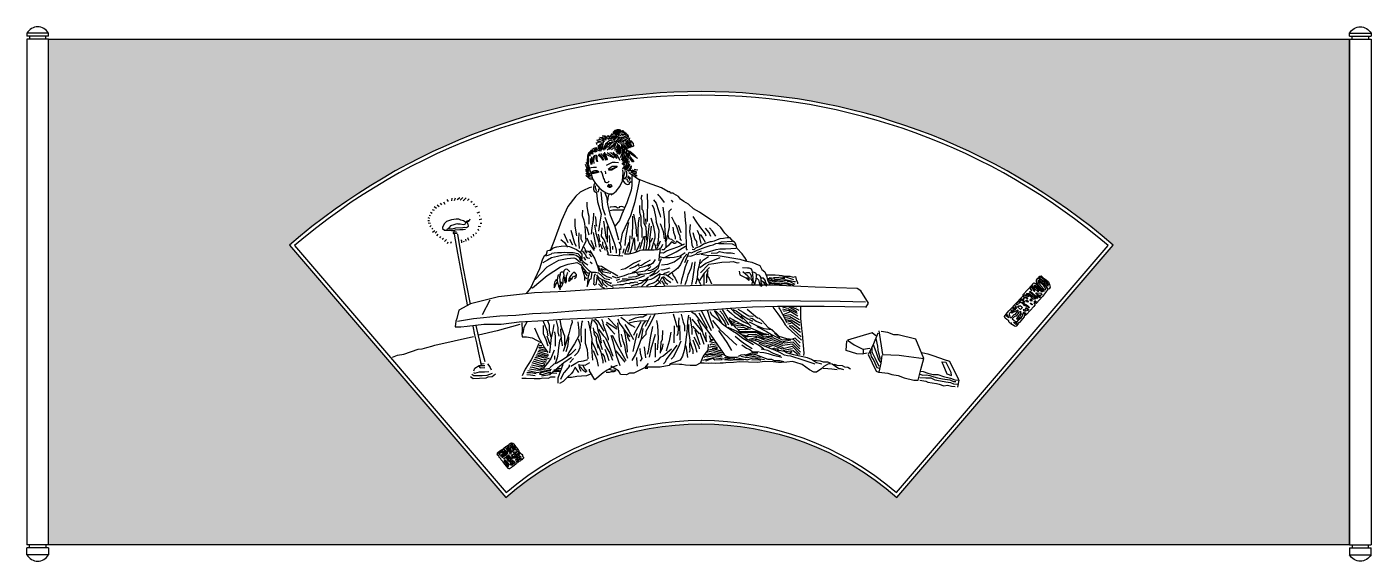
# Model space of a CAD drawing. Header units: millimetres. Extents: x 437 to 2297, y 289 to 1029.
import ezdxf

# ---------------------------------------------------------------- set-up
doc = ezdxf.new("R2010")
doc.units = ezdxf.units.MM
for name, color, linetype in [('3', 3, 'Continuous'), ('4', 4, 'Continuous'), ('7', 7, 'Continuous'), ('BH', 3, 'Continuous')]:
    doc.layers.add(name, color=color, linetype=linetype)

# ---------------------------------------------------------------- blocks, each defined once
blk = doc.blocks.new('A$C17FF35E8')
at = {"layer": 'BH'}
h = blk.add_hatch(dxfattribs=at)
h.set_pattern_fill('ESCHER', color=256, scale=50, style=0)
h.set_pattern_definition([(59.99999999999999, (-630.7850322477962, -3086.881231658718), (-59.99999997655987, -1.353315237651032e-08), [55.00000000000001, -5]), (180, (-630.7850322477962, -3086.881231658718), (29.99999999999999, -51.9615242), [55.00000000000001, -5]), (300.0000000000001, (-630.7850322477962, -3086.881231658718), (59.99999997655987, -1.353315237651032e-08), [55.00000000000001, -5]), (59.99999999999999, (-625.7850322477962, -3086.881231658718), (-59.99999997655987, -1.353315237651032e-08), [10, -50]), (300.0000000000001, (-625.7850322477962, -3086.881231658718), (59.99999997655987, -1.353315237651032e-08), [10, -50]), (59.99999999999999, (-633.2850322477962, -3082.551104658718), (-59.99999997655987, -1.353315237651032e-08), [10, -50]), (180, (-633.2850322477962, -3082.551104658718), (29.99999999999999, -51.9615242), [10, -50]), (300.0000000000001, (-633.2850322477962, -3091.211358658718), (59.99999997655987, -1.353315237651032e-08), [10, -50]), (180, (-633.2850322477962, -3091.211358658718), (29.99999999999999, -51.9615242), [10, -50]), (59.99999999999999, (-650.7850322477962, -3086.881231658718), (-59.99999997655987, -1.353315237651032e-08), [10, -50]), (300.0000000000001, (-650.7850322477962, -3086.881231658718), (59.99999997655987, -1.353315237651032e-08), [10, -50]), (59.99999999999999, (-620.7850322477962, -3104.201739708718), (-59.99999997655987, -1.353315237651032e-08), [10, -50]), (180, (-620.7850322477962, -3104.201739708718), (29.99999999999999, -51.9615242), [10, -50]), (300.0000000000001, (-620.7850322477962, -3069.560723608718), (59.99999997655987, -1.353315237651032e-08), [10, -50]), (180, (-620.7850322477962, -3069.560723608718), (29.99999999999999, -51.9615242), [10, -50]), (0, (-620.7850322477962, -3078.220977608718), (-30, 51.9615242), [35, -25]), (0, (-620.7850322477962, -3095.541485708718), (-30, 51.9615242), [35, -25]), (120, (-628.2850322477962, -3073.890850608718), (-59.99999997655987, 1.353317458097081e-08), [34.99999999999998, -24.99999999999999]), (120, (-643.2850322477962, -3082.551104658718), (-59.99999997655987, 1.353317458097081e-08), [34.99999999999998, -24.99999999999999]), (240, (-643.2850322477962, -3091.211358658718), (29.99999997655985, -51.96152421353317), [35, -25]), (240, (-628.2850322477962, -3099.871612708718), (29.99999997655985, -51.96152421353317), [35, -25])])
edge = h.paths.add_edge_path(flags=16)
edge.add_arc((933.2072063310143, -219.879775065192), 409.8662078151128, 48.69815733620402, 131.3018426637961, ccw=False)
edge.add_line((1203.729489795198, 88.02930641514467), (1503.113610318834, 437.2913671742699))
edge.add_arc((933.2072063310143, -219.8797750651893), 869.8662078151118, 49.06779322795396, 130.932206772046)
edge.add_line((363.3008023431948, 437.2913671742704), (662.6849228668298, 88.02930641514467))
h.paths.add_polyline_path([(1830.000001668255, 722.4938266374957), (1830.000001668255, 22.49382663749566), (30.00000166825521, 22.49382663749566), (30.00000166825521, 722.4938266374957)])
at = {"layer": '3'}
for points in [[(810.4425640685313, 589.823594810875), (815.2931577294257, 596.7453756386844)], [(810.962270232103, 593.2844860060618), (814.0805100144262, 596.7453756386844), (817.1987497967493, 597.4375538777217), (819.9705160024632, 597.4375538777217), (820.8366957426442, 596.2262419594063), (821.0099311305012, 594.6688424841363), (819.9705160024632, 592.5923077670245), (817.7184559603211, 588.6122844551237)], [(813.0410976872827, 590.5157730499122), (817.891691348178, 597.2645093179626)], [(814.2537454022831, 589.6505502511159), (818.9311036753206, 597.2645093179626)], [(815.8128638929975, 589.304462694161), (820.3169895790725, 595.8801528398881)], [(821.1831665183581, 595.534063720369), (824.3014063006813, 596.2262419594063), (825.6872894035387, 596.2262419594063)], [(787.5496266012742, 578.6630926169701), (792.2269848743117, 580.3935382145637), (794.825518493064, 580.3935382145637), (797.42404931092, 580.0474490950446)], [(787.8960973769881, 579.7013599755264), (788.069332764846, 576.5865578998582)], [(788.7622743162738, 582.8161604886304), (791.8805140985969, 583.8544278471863), (793.4396325893113, 583.5083387276677), (797.42404931092, 582.4700713691118)], [(789.6284540564548, 581.2587610133601), (791.8805140985969, 581.4318055731192), (793.7861061659205, 581.085716453601)], [(797.2508139230631, 569.3186895150939), (796.5578723716353, 571.222179672447), (797.0775785352062, 573.9908910660324), (797.2508139230631, 577.6248252584146), (798.1169936632441, 582.6431159288713), (796.2114015959205, 584.8926952057423), (794.3058123294923, 586.1040071240577), (791.3608079350261, 584.8926952057423)], [(793.7861061659205, 577.7978698181737), (792.2269848743117, 576.4135149026629), (792.0537494864548, 573.1256682672356), (791.8805140985969, 570.3569568736502), (791.70727871074, 569.1456449553348)], [(792.7466910378826, 567.4151993577416), (793.7861061659205, 575.375247544107), (794.6522831052062, 578.1439589376923), (795.5184600444918, 577.9709143779328), (795.6916954323497, 574.6830693050697), (794.6522831052062, 572.0874009086797), (794.4790477173492, 570.3569568736502), (793.9593415537784, 567.5882439175011)], [(799.8493475418154, 583.5083387276677), (797.2508139230631, 585.9309625642982), (792.9199264257404, 586.4500962435759)], [(801.581704221282, 582.4700713691118), (800.0225829296724, 586.2770516838168), (798.1169936632441, 588.1805402786058), (797.2508139230631, 588.3535848383654), (796.0381662080636, 588.3535848383654)], [(807.1252394336043, 582.6431159288713), (804.180235039139, 580.5665827743228), (800.7155244811001, 577.451780698655), (799.3296413782446, 574.5100247453101), (798.9831706025298, 573.4717573867542), (797.9437582753872, 570.876090552928)], [(798.4634644389589, 582.2970268093522), (799.8493475418154, 581.6048501328787)], [(798.4634644389589, 568.7995558358161), (798.8099352146728, 570.3569568736502), (804.8731765905668, 579.1822262962482)], [(798.636699826815, 588.6996739578835), (800.5422890932441, 588.8727185176431), (803.1408227119955, 584.5466060862236)], [(800.5422890932441, 570.5300014334093), (804.0069996512811, 576.5865578998582), (809.3772994757473, 580.0474490950446)], [(802.6211165484247, 587.1422744826136), (804.180235039139, 587.8344511590872), (804.180235039139, 589.910985876199)], [(809.8970084402135, 579.1822262962482), (806.6055332700334, 575.7213366636252), (804.180235039139, 573.1256682672356), (802.6211165484247, 573.1256682672356)], [(802.9675873241385, 569.3186895150939), (811.6293623187848, 576.9326470193773), (813.0152454216422, 578.1439589376923), (813.3617161973561, 577.451780698655), (810.936420767357, 573.8178465062729), (807.644945597176, 571.222179672447), (806.2590624943186, 569.837823194372)], [(804.353470426995, 588.3535848383654), (806.6055332700334, 588.1805402786058)], [(804.3793226926373, 583.9400829041856), (810.0960932928174, 592.0731740877463)], [(805.7393563307478, 579.7013599755264), (808.3378871486038, 580.2204936548042), (810.0702438280714, 580.0474490950446), (813.0152454216422, 578.490048057211)], [(810.4425640685313, 587.7470616563269), (806.8046181226364, 584.1131274639447)], [(806.9520040457483, 582.6431159288713), (810.4167146037853, 581.9509376898341), (813.0152454216422, 581.2587610133601), (815.6137790403936, 579.5283154157669), (816.6531913675371, 578.1439589376923), (816.999662143251, 576.4135149026629), (816.4799559796793, 574.5100247453101), (815.6137790403936, 572.779579147717), (814.574366713252, 571.741311789161), (813.1884808094992, 570.5300014334093)], [(807.844030449779, 588.2661953356051), (811.8284471713887, 588.9583735746423), (816.5058082453215, 588.6122844551237)], [(812.3481561358549, 587.4009725368087), (808.3637394142461, 583.593993784667)], [(808.8575933121756, 569.4917340748534), (813.0152454216422, 573.2987128269951), (813.7081897739663, 573.6448019465133), (815.0940728768228, 577.6248252584146), (813.0152454216422, 578.3170034974519)], [(810.2693286806734, 587.7470616563269), (812.6946269115688, 588.093150775846), (816.5058082453215, 588.093150775846), (817.5452205724632, 588.093150775846)], [(813.3875684629975, 586.708794297771), (810.962270232103, 583.4209492249074)], [(816.6790436331776, 587.0548834172896), (812.0016825592447, 582.2096373065924)], [(812.1749207479979, 587.4009725368087), (816.8522790210354, 587.4009725368087), (819.4508098388924, 587.4009725368087)], [(813.7081897739663, 568.7995558358161), (816.999662143251, 570.876090552928), (817.865841883432, 574.8561138648288), (817.5193683068228, 577.451780698655)], [(821.0099311305012, 586.0166160587337), (813.9072746265683, 580.3061471492397)], [(818.9311036753206, 586.5357497380119), (814.773451565854, 580.998325388277)], [(821.8761080697868, 583.9400829041856), (816.1593374696067, 580.1331025894806)], [(816.4799559796793, 564.9925770836744), (818.9052542105746, 570.3569568736502), (818.7320188227177, 573.1256682672356), (819.0784895984316, 576.4135149026629), (819.0784895984316, 576.7596024596178)], [(818.064926736035, 587.0548834172896), (820.8366957426442, 587.0548834172896)], [(822.9155203969294, 585.1513932599373), (823.7816973362151, 583.2479046651483), (818.064926736035, 580.1331025894806), (821.1831665183581, 578.7487476739698), (826.8999371185382, 579.2678797906838)], [(819.1043390631776, 586.1896606184928), (821.356401906216, 586.1896606184928)], [(821.7028726819299, 592.5923077670245), (826.5534663428243, 593.4575305658209), (828.6322937980049, 593.1114414463027), (828.6322937980049, 592.0731740877463), (825.6872894035387, 590.5157730499122), (823.6084619483581, 590.3427284901531), (822.2225788455016, 590.1696839303941), (821.8761080697868, 589.304462694161), (820.1437541912164, 589.4775072539205)], [(822.3699647686117, 577.451780698655), (823.929083259326, 569.3186895150939), (822.8896709321834, 562.3969086872848), (820.8108434770029, 558.416885375384)], [(821.0099311305012, 580.998325388277), (822.9155203969294, 580.4791917089988), (825.5140540156817, 581.8635481870738), (825.6872894035387, 582.7287709858701)], [(821.7028726819299, 594.1497088048582), (825.3408186278248, 594.8418870438954), (827.5928786699669, 593.80361968534)], [(830.711118452291, 591.2079512889495), (831.2308246158618, 590.5157730499122), (831.5772953915757, 589.4775072539205), (828.9787645737197, 588.2661953356051), (825.6872894035387, 587.0548834172896), (821.7028726819299, 586.3627051782523)], [(833.1364166831854, 588.093150775846), (830.711118452291, 587.5740170965678), (830.1914122887192, 586.708794297771), (828.4590584101479, 586.0166160587337), (825.6872894035387, 585.1513932599373), (821.8761080697868, 585.670526939215)], [(823.0629063200413, 576.9326470193773), (826.7008522659353, 572.0874009086797), (826.7008522659353, 566.7230211187043), (825.6614399387927, 562.7429978068035)], [(829.3252353494336, 591.3809958487091), (830.0181769008614, 591.3809958487091), (828.6322937980049, 589.9966393706345), (826.0337601792526, 589.823594810875), (823.7816973362151, 589.4775072539205)], [(833.1364166831854, 586.1896606184928), (828.1125848335378, 583.0748601053892), (824.1281709128252, 582.382681866352)], [(825.8605247913956, 581.6905036273142), (824.9943478521109, 579.6139689102024)], [(825.6872894035387, 577.3643911958952), (829.6717061251475, 573.2113233242349), (831.0575892280049, 570.9617440473635), (829.4984707372905, 571.134788607123), (825.3408186278248, 575.2878564787829)], [(827.41964328211, 578.5757031142102), (830.711118452291, 574.7687227995048), (832.7899459074706, 572.5191450851976)], [(833.8293582346141, 586.0166160587337), (833.4828874589002, 583.7670383444265), (830.711118452291, 581.5174590675551), (827.9393494456817, 581.3444145077956), (827.5928786699669, 582.2096373065924)], [(828.1125848335378, 580.1331025894806), (831.7505307794327, 576.1530792775793), (833.4828874589002, 573.0382787644758), (834.6955351738998, 572.8652342047162)], [(829.8449415130053, 580.8252808285179), (831.2308246158618, 578.9217906711651), (833.6561228467563, 575.9800347178202), (834.6955351738998, 574.249589120227)], [(831.0575892280049, 588.9583735746423), (831.9237661672905, 587.5740170965678)], [(831.2308246158618, 582.0365927468329), (832.9631812953285, 580.1331025894806), (834.175829010328, 577.5374357556543), (835.0420059496137, 575.9800347178202), (835.0420059496137, 573.5574124437535), (836.6011272412234, 573.9035000007084)], [(834.5222997860419, 582.382681866352), (835.9081828888993, 582.0365927468329), (838.8531872833655, 578.0565694349325), (839.1996580590794, 574.4226336799866), (837.467304180509, 573.9035000007084), (836.6011272412234, 575.2878564787829), (835.9081828888993, 578.9217906711651), (835.5617121131854, 580.6522362687583), (832.9631812953285, 583.7670383444265)], [(780.9666762609131, 568.9726003955757), (778.887851606627, 566.3769319991857), (777.6752038916275, 565.3386662031935), (776.2893179878756, 563.0890869263221), (775.9428472121617, 560.6664630896917), (775.42314104859, 553.5716392646864), (775.42314104859, 551.8411936670936), (777.1554949271613, 546.8229029966369)], [(776.9822595393034, 549.591615952786), (777.1554949271613, 559.8012418534586), (778.5413808309131, 565.165621643434)], [(779.5807931580566, 560.8395076494508), (779.5807931580566, 566.3769319991857), (780.4469700973423, 564.3003988446371), (783.2187391039515, 563.7812651653594), (783.7384452675224, 563.954309725119), (780.7934408730562, 567.069110238223), (780.7934408730562, 568.1073775967789), (780.9666762609131, 568.7995558358161), (783.7384452675224, 565.6847553227121)], [(781.1399116487701, 559.8012418534586), (781.1399116487701, 553.9177283842055), (780.9666762609131, 549.4185713930265)], [(784.2581514310932, 561.0125522092103), (782.3525621646659, 553.9177283842055), (781.8328560010941, 549.7646605125456)], [(785.4707991460928, 566.2038874394266), (782.179326776808, 569.1456449553348), (782.6990329403798, 570.7030459931684)], [(783.7384452675224, 572.2604454684388), (785.1243283703789, 569.3186895150939), (786.5102142741316, 567.242154797982), (787.3763912134164, 566.5499765589448)], [(785.4707991460928, 562.0508195677662), (784.0849160432363, 554.6099066232428), (784.4313868189511, 550.6298817487782)], [(789.1087450919877, 566.7230211187043), (786.3369788862747, 570.0108677541311), (786.3369788862747, 572.779579147717)], [(786.6834496619886, 572.779579147717), (787.8960973769881, 569.664778634613), (791.534043322883, 568.4534667162975)], [(789.9749248321696, 552.70641646589), (789.1087450919877, 556.5133952180313), (788.9355097041307, 559.9742864132177), (788.242568152702, 561.7047304482476), (787.3763912134164, 562.2238641275253)], [(787.3763912134164, 560.4934200924963), (787.3763912134164, 557.5516625765877), (788.069332764846, 554.4368620634832), (788.4158035405599, 552.70641646589)], [(787.8960973769881, 573.1256682672356), (788.5890389284168, 569.837823194372)], [(790.3213956078835, 575.8943812233847), (790.3213956078835, 570.5300014334093)], [(790.4946309957404, 562.5699532470444), (793.0931618135965, 559.9742864132177), (794.99875388092, 557.7247071363468), (796.7311077594914, 555.3020832997163)], [(791.534043322883, 563.7812651653594), (793.7861061659205, 562.0508195677662), (795.8649308202057, 559.6281972936995), (797.9437582753872, 555.3020832997163)], [(794.3058123294923, 564.4734434043967), (796.3846369837775, 561.8777750080071), (798.8099352146728, 559.1090636144213), (800.888759868958, 554.9559957427614)], [(797.42404931092, 564.6464879641562), (799.6761121539585, 560.8395076494508), (801.928174996996, 556.5133952180313), (803.3140580998534, 555.821216978994), (801.928174996996, 559.8012418534586), (799.8493475418154, 565.165621643434), (798.8099352146728, 565.3386662031935)], [(801.4084660325298, 563.6082206055999), (804.8731765905668, 561.531685888488), (809.2040640878895, 559.6281972936995), (811.9758330944987, 558.2438408156249)], [(803.1408227119955, 565.6847553227121), (807.4717102093191, 562.5699532470444), (810.2434792159283, 560.6664630896917), (811.9758330944987, 559.1090636144213), (812.6687746459284, 558.2438408156249)], [(806.4322978821765, 565.5117107629526), (808.6843579243186, 565.165621643434), (811.1096561552131, 562.9160423665626), (815.0940728768228, 558.5899299351431), (816.1334852039654, 557.8977516961058)], [(810.7631853794992, 566.030842879667), (814.9208374889658, 561.0125522092103), (816.4799559796793, 558.0707962558654)], [(814.574366713252, 563.2621314860817), (816.1334852039654, 562.3969086872848), (820.291137313432, 555.1290403025205)], [(818.9052542105746, 575.0291584245879), (817.6926064955751, 569.664778634613), (814.9208374889658, 566.7230211187043)], [(817.865841883432, 563.6082206055999), (819.0784895984316, 565.3386662031935), (819.7714311498603, 571.9143563489206), (819.9446665377172, 576.0674257831442)], [(821.3305496405737, 573.8178465062729), (819.7714311498603, 563.0890869263221)], [(822.3699647686117, 573.4717573867542), (821.1573142527168, 565.6847553227121), (820.6376080891459, 563.954309725119)], [(824.7952601986117, 573.6448019465133), (825.1417309743265, 567.7612884772602), (824.7952601986117, 563.2621314860817), (822.7164355443265, 555.6481724192349)], [(827.0473230416501, 561.531685888488), (826.3543814902214, 556.5133952180313), (825.3149663621825, 552.8794610256491), (824.102318647183, 550.6298817487782), (823.4093770957552, 549.7646605125456)], [(827.0473230416501, 563.0890869263221), (823.5826124836121, 553.2255501451682)], [(828.4332061445066, 561.531685888488), (828.4332061445066, 554.9559957427614), (824.7952601986117, 548.2072594747115)], [(827.2205584295061, 571.9143563489206), (832.7640936418302, 567.5882439175011), (834.149979545582, 567.5882439175011), (839.6935147579052, 563.0890869263221), (844.7173438066566, 557.5516625765877), (836.4020395877251, 562.7429978068035), (834.149979545582, 564.6464879641562), (832.5908582539723, 566.2038874394266), (832.5908582539723, 567.5882439175011)], [(830.3387982118302, 558.2438408156249), (830.858504375401, 559.4551527339399), (829.6458566604015, 563.2621314860817), (827.7402645930779, 566.3769319991857), (827.393793817364, 569.4917340748534)], [(829.6458566604015, 568.9726003955757), (829.4726184716492, 563.954309725119), (830.858504375401, 561.0125522092103), (832.0711520904015, 559.2821081741804), (833.1105644175441, 557.5516625765877)], [(830.0181769008614, 571.134788607123), (835.5617121131854, 573.5574124437535), (839.5461288347942, 574.4226336799866)], [(832.5908582539723, 566.7230211187043), (833.6302705811158, 561.3586413287289), (835.0161564848677, 558.7629744949027), (839.1738085943343, 553.9177283842055), (839.3470439821904, 552.8794610256491), (837.7879254914769, 552.8794610256491), (835.1893918727246, 556.3403506582722), (832.9373290296862, 558.9360190546622), (831.8979167025445, 562.9160423665626), (831.5514459268306, 564.9925770836744)], [(772.3049012662668, 549.591615952786), (774.3837287214474, 544.7463682795251), (775.42314104859, 542.8428796847356), (778.0216746673423, 539.2089454923539)], [(772.9978428176946, 540.9393895273834), (776.2893179878756, 536.4402325362043), (778.3681454430562, 534.5367423788521), (780.7934408730562, 534.1906532593334)], [(773.1710782055525, 542.8428796847356), (775.9428472121617, 539.0359009325948), (778.3681454430562, 536.4402325362043), (779.5807931580566, 535.9210988569266)], [(773.3443135934094, 552.1872827866118), (775.5963764364469, 547.6881257954333), (776.2893179878756, 544.5733237197655), (778.5413808309131, 542.6698351249765)], [(776.9820214631854, 548.8012352698493), (779.0608489183651, 541.3603223253258), (780.7932027969364, 536.3420316548691), (782.69879486426, 529.2472062673005), (786.8564469737266, 523.0176036785283), (792.9196883496206, 515.7497352937644), (796.7308696833725, 512.4618886583366), (801.7547015330201, 509.8662218245108), (805.392647478915, 508.6549099061954), (810.5897119155234, 508.6549099061954), (815.6135409642748, 512.1157995388185), (820.6373700130262, 518.8645358068679), (824.1020805710641, 526.6515378709105), (824.9682575103498, 538.2455202496576), (824.7950221224928, 541.3603223253258)], [(788.1420440125221, 544.9576362736989), (783.8913713619704, 545.1706418387612), (780.9420451857177, 544.5814256128015), (778.5825848048953, 543.9922109494046)], [(779.2343223823418, 557.3786180168281), (779.4075577701988, 553.0525055854087), (780.7934408730562, 549.2455268332669)], [(791.7904709094491, 538.2371105315633), (791.028081153624, 539.4450832511484), (788.882351508073, 540.1971764345567), (785.3659000071111, 540.3820480393279), (783.3763286894382, 539.7812125893342), (780.3521793902883, 538.1000643154412), (780.9420451857177, 537.2162423203467), (784.8569408796466, 536.9156925587131), (789.2001551181493, 537.8054569837432), (789.7900209135787, 538.3946716471391), (790.379886709009, 538.983886310536), (787.1356290354897, 538.6892789788376), (785.6609659473634, 538.1000643154412), (783.0065740692735, 538.1000643154412), (780.9420451857177, 538.1000643154412)], [(793.7480055841743, 539.9050770176746), (795.4988285677991, 537.36123417313), (795.9763252358971, 536.3277982616842), (798.0454783979549, 529.5707163406537), (798.682141555717, 528.1398048382575), (799.3983865578648, 526.2319223142081), (800.3533798940616, 524.7215169436727), (801.7858698983564, 524.0060611924746), (803.1387780582663, 524.0060611924746), (804.2529378841282, 524.6420215129701), (805.3670977099891, 525.595961993713), (805.5262641996542, 526.2319223142081)], [(799.6371348919147, 540.3820464767641), (800.3533798940616, 539.1896212664769), (800.4329645393418, 537.36123417313), (800.7512947177747, 536.0893135321394)], [(801.8822543149599, 548.1167151557429), (810.1403642473924, 552.5358251312155), (813.9744877163412, 552.5358251312155), (818.398474179824, 551.6520031361215)], [(804.5366461930498, 542.8137816226122), (809.8454327501249, 546.643678497252), (814.2694192136078, 546.9382858289505), (816.9238138925939, 546.643678497252), (815.4491508044666, 544.8760345070632), (811.0251615400884, 542.5191742909137), (809.550498451963, 541.3407449641213), (806.6011750766056, 541.3407449641213), (805.4214434857467, 541.3407449641213), (808.075838164732, 542.8137816226122), (812.4998246282148, 544.286818281103), (815.1542165063047, 546.349071165554), (816.0390137990016, 546.643678497252)], [(826.3543814902214, 550.6298817487782), (825.8346753266505, 545.4385465185624), (824.6220248107547, 544.0541916030511), (823.5826124836121, 542.3237460054579)], [(830.5120335996871, 557.5516625765877), (828.9529123080774, 548.3803040344706), (825.8346753266505, 541.9776568859393)], [(833.8035087698681, 549.591615952786), (833.283799805401, 546.8229029966369), (831.5514459268306, 543.7081024835325), (829.9923274361154, 542.1507014456984), (826.7008522659353, 540.5933004078647)], [(831.5514459268306, 556.5133952180313), (829.6458566604015, 546.6498584368774), (827.393793817364, 541.6315677664206)], [(832.9373290296862, 554.2638175037237), (832.4176228661154, 549.0724822735078), (829.9923274361154, 543.7081024835325), (827.393793817364, 541.4585232066611)], [(829.4726184716492, 557.7247071363468), (827.5670292052209, 550.8029263085373)], [(832.5908582539723, 539.5550330493088), (836.2288041998672, 543.3620133640138), (836.4020395877251, 546.6498584368774), (835.5358626484394, 546.6498584368774), (834.6696857091538, 544.2272361628106), (832.4176228661154, 541.4585232066611), (830.685268987545, 540.2472112883461)], [(835.3626272605816, 541.1124340871429), (838.8273378186195, 538.8628563728353), (839.1738085943343, 539.3819884895493), (842.2920483766575, 539.5550330493088)], [(837.0949811391529, 541.8046123261802), (842.8117545402283, 539.9011221688274), (842.9849899280853, 537.9976335740384)], [(845.2370499702283, 541.285478646902), (840.213220921476, 542.1507014456984)], [(773.3443135934094, 536.9593662154825), (778.1949100551992, 532.460209224304), (781.6596206132363, 531.5949864255072), (782.0060913889511, 531.5949864255072)], [(773.3443135934094, 534.5367423788521), (777.3287303150182, 531.0758527462294), (779.4075577701988, 529.3454071486358), (780.9666762609131, 529.1723625888767), (782.5257975525219, 529.1723625888767)], [(809.3911919175225, 519.7579441305597), (809.2300423938304, 520.6271952186999), (807.7313420203591, 521.1101133579796), (806.5549462960626, 521.045724793597), (805.7491930758115, 520.0476950141274), (804.8458566556728, 519.6662357015985), (804.1534864869309, 519.8967716693551), (803.4611163181889, 519.7815029041949), (803.3457222236966, 519.3204325312463), (803.3457222236966, 519.0898965634897), (804.0380923924386, 518.5135574253809), (805.8844147096825, 518.6288246279769), (806.587176200801, 519.081858735568), (807.8461311214178, 518.9746277983295), (809.2783858504899, 519.5325818113743)], [(804.1534864869309, 522.4326641895477), (804.61506846669, 521.6257890836823), (804.61506846669, 520.3578420423041)], [(825.3147282860646, 529.7663399465782), (827.5667911291021, 529.7663399465782), (829.4723831964257, 529.074161707541), (830.8582662992831, 526.8245824306696), (832.0709140142826, 524.7480492761215)], [(831.204737074997, 531.84287466369), (833.6300353058923, 528.7280725880223), (833.9765060816062, 526.9976269904291)], [(831.5512078507109, 533.2272295792009), (834.669447633034, 530.8046073051341), (835.7088599601775, 529.9393845063378)], [(835.0161564848677, 538.8628563728353), (839.3470439821904, 537.3054553350012), (843.3314607037992, 537.1324107752416)], [(837.9611608793339, 536.6132770959639), (843.3314607037992, 534.1906532593334), (843.3314607037992, 533.1523874633413), (840.3864563093339, 533.1523874633413)], [(587.9132771023933, 502.446491195743), (587.5650793573568, 498.6205579423868)], [(592.788020122578, 502.6203981834551), (591.3952376125417, 498.6205579423868)], [(598.8814538387069, 502.9682105837792), (595.5735907893923, 500.1857129562918)], [(603.2339044763912, 503.4899283967134), (599.7519439662437, 499.8379005559682)], [(607.9345500357431, 502.9682105837792), (603.7561968588916, 498.7944633549973)], [(786.1635054222979, 519.7297586056648), (786.3367408101549, 517.4801793287934), (787.0296823615836, 514.5384233754485), (787.5493885251544, 512.4618886583366)], [(788.164336339958, 509.8953745763656), (789.6611853214908, 497.4354006174572), (792.6548776827658, 486.9690236170204), (794.4011996272911, 480.2406381792307), (792.4054047197751, 466.5346680744824), (791.1580315021292, 456.8158903241128)], [(803.9556648382077, 498.4085184430851), (804.7040893289741, 505.6353039017749), (805.9514597457237, 508.3764969851863), (807.4483087272565, 508.3764969851863), (809.4441036347735, 506.6321008184468)], [(809.3267321080457, 519.3394145556622), (808.3598293641007, 518.1321199887443), (807.2317770964655, 517.1501877410119), (806.3463131906356, 517.1352402561938), (805.0884786282259, 517.6331043177279), (804.6880401976487, 517.7903826092652)], [(857.9093124219753, 444.5191386492411), (856.911412167321, 462.4614987749719), (854.1671927690386, 467.1962888168546), (854.1671927690386, 470.9342803795016), (853.6682440421591, 480.6530596924349), (852.6703465884002, 485.3878481717538), (851.4229733707543, 486.6338458801574), (851.1735004077636, 499.0938182765017), (850.1756001531094, 502.0842121516448), (851.1735004077636, 507.3174006518634)], [(858.9072098757333, 470.1866826919977), (858.6577341118464, 483.1450535466784), (859.1566828387258, 492.365432838712), (858.9072098757333, 508.563398360267)], [(882.1083382796451, 496.6018244222587), (878.3662214276037, 501.5858136933089), (876.3704265200868, 504.3270067767203), (874.6241045755614, 506.3206037351915), (872.877782631037, 507.8157991101994)], [(560.9280803253787, 486.7949426317909), (563.5395507079893, 485.7515070059217)], [(563.713648168823, 490.7947828728597), (566.6733162964701, 488.5340046334086)], [(567.543806424007, 493.229468100023), (570.3293742674514, 490.9686898605723)], [(571.8962570616914, 495.6641533271868), (573.6372373167651, 493.4033750877361)], [(576.5969026210432, 497.2293083410923), (578.5119831603206, 494.2729053009939)], [(581.297551003765, 500.5335253566154), (582.8644337980049, 497.9249331417395)], [(611.9388057517608, 501.7508679701973), (609.5014328299831, 499.142275755321)], [(616.2912563894452, 498.0988401294517), (614.2020812127048, 496.7075905281572)], [(619.425021977926, 494.0989998883833), (617.6840417228523, 493.229468100023)], [(623.2551802331109, 490.9686898605723), (619.5991194387598, 489.9252526596015)], [(851.4229733707543, 448.2571302118881), (851.4229733707543, 459.9695049207285), (850.1756001531094, 464.7042934000474), (850.1756001531094, 476.1674688797202), (848.1798052455924, 482.6466550883424), (847.9303294817055, 492.116233609544)], [(865.3935461260589, 493.3622313179476), (867.3893438344712, 488.129042817729), (870.3830361957462, 474.9214711713166), (870.6325119596331, 469.4390834419301), (872.1293581402706, 464.9534941917791), (874.3746288116745, 457.975909524821), (873.875680084795, 449.5031279202917), (873.1272555940286, 440.7811470865945), (872.1293581402706, 438.2891516697873), (871.630409413392, 436.5447555030478)], [(867.1398680705834, 500.3398159849053), (870.6325119596331, 495.3558267138551), (873.875680084795, 485.6370489634855), (875.8714749923129, 479.6562612131993), (876.6198994830793, 476.1674688797202)], [(894.3325890904234, 497.1002228805946), (891.8378454560279, 499.8414175265693)], [(555.0087468934535, 475.838859109555), (556.923824609361, 474.6215164959731)], [(555.0087468934535, 471.4912080432641), (557.0979220701938, 471.4912080432641)], [(555.3569418151201, 468.3608980154536), (558.4907074036009, 467.8391786274174)], [(556.7497271485272, 479.1430745499765), (558.3166099427672, 478.6213567370423)], [(558.6648048644347, 483.3168217787579), (560.5798825803413, 481.5777613522423)], [(626.2148455373881, 482.9690093784347), (622.7328850272406, 481.7516667648529)], [(626.9112382040912, 478.0996389241077), (625.8666506157215, 477.5779211111731)], [(625.8666506157215, 473.0563614820676), (629.3486111258699, 473.9258932704279)], [(627.2594331257587, 467.8391786274174), (629.6968060475356, 468.01308561513)], [(758.2065152457399, 473.9589444027761), (758.2065152457399, 463.7417666315068), (760.7012616810307, 450.5341949850945)], [(784.1727465249242, 481.7358351168023), (783.4243220341577, 472.2662565956007), (781.6780000896333, 461.5506803659955), (780.9295755988669, 452.8286995322978)], [(788.413812103845, 463.0458757410033), (787.9148633769664, 466.2854688453144), (787.6653876130786, 472.0170573664327), (786.6674901593206, 477.0010466374833)], [(797.9808029195228, 470.6676366886459), (799.7271248640482, 458.4568635214691), (800.7250223178062, 450.9808803961755), (802.2218684984437, 446.2460903542928)], [(827.9723692029565, 437.0431539613837), (828.9702666567136, 447.7587317535522), (831.7144888558933, 462.2122995458039), (832.9618592726438, 468.6914857544261)], [(837.7018763793385, 445.515935565913), (838.4502980692096, 463.7074964833755), (838.4502980692096, 477.6626658172918)], [(843.9387396666716, 449.5031279202917), (842.9408394120182, 463.2090980250396), (841.1945202683883, 473.6754750254768), (839.9471470507433, 480.4038604632669)], [(845.9345345741885, 442.774742482502), (845.6850616111969, 456.7299118164178), (846.1840103380764, 468.1930857335265), (847.680856518713, 476.1674688797202)], [(856.911412167321, 466.4486895667869), (856.4124634404416, 473.6754750254768)], [(856.911412167321, 431.0623677736612), (858.6577341118464, 443.5223401700055), (859.9051073294922, 455.2347148788463), (861.4019535101297, 467.1962888168546)], [(864.1461729084131, 430.5639693153253), (867.1398680705834, 440.0335478365269), (869.1356629781003, 447.5095309618205), (869.1356629781003, 452.4935202328711), (867.6388167974619, 462.7106980041399), (863.6472241815336, 474.6722719421487)], [(876.1209507561998, 467.4454880460225), (878.8651701544823, 460.2187041498964), (880.3620163351206, 456.4807125872499), (881.8588653166535, 446.0143355868126)], [(906.3073669382102, 444.0207386283414), (904.5610449936858, 444.7683378784091), (904.0620962668072, 449.7523271494597), (902.3157743222819, 454.2379163996106), (900.0705036508771, 460.2187041498964), (898.3241817063526, 464.9534941917791), (896.0789110349488, 468.9406849835941), (892.3367941829074, 476.1674688797202)], [(917.8047657555107, 466.2462141188253), (917.0563412647443, 456.0290379101202), (917.8047657555107, 451.2942478682376), (919.3016119361491, 446.5594578263554), (920.2995121908025, 438.0866762218257), (921.79635837144, 433.8502862008427)], [(939.758523742672, 449.7990509306665), (939.0100992519056, 453.0386440349771), (931.2763897839359, 463.2558218062463), (926.2868997142486, 470.482605702372), (922.0458313344316, 477.2109911401622)], [(557.4461198152312, 462.9698081730903), (559.187100070305, 464.7088701747084)], [(560.4057851195084, 460.1873105456034), (561.7985704529146, 460.8829353462506)], [(561.4503727078791, 455.4918470789889), (564.4100408355262, 457.5787199058286)], [(564.7582357571928, 453.9266920650834), (567.0215112181368, 456.1874718796362)], [(567.1956086789705, 450.4485696369493), (569.2847866790808, 452.535442463789)], [(571.5480593166549, 447.4921665968513), (572.940844650062, 449.2312270233674)], [(574.5077274443029, 445.5791991826222), (576.2487076993766, 446.9704487839167)], [(609.6755302908168, 448.1877913974986), (611.2424130850577, 444.1879511564293)], [(614.2020812127048, 449.9268518240146), (615.0725713402417, 447.8399789971745)], [(617.5099442620194, 452.8832548641126), (618.0322366445198, 449.9268518240146)], [(620.8178073113331, 454.9701292660543), (621.8623948997038, 453.2310672644362)], [(623.7774726156113, 459.8394997203814), (624.8220602039819, 457.5787199058286)], [(624.2997678214815, 463.6654329737376), (627.4335334099615, 463.1437151608029)], [(742.9885692727903, 453.5245888602376), (748.4770108702523, 441.0646164638933)], [(752.7180764491732, 458.0101796729523), (757.9570422827474, 440.3170172138257), (759.9528371902643, 436.0806271928427)], [(764.443378533073, 432.5918348593641), (763.6949540423057, 444.5534087973724), (764.1939027691851, 454.5213873394732)], [(766.688649204476, 452.029391922666), (766.688649204476, 446.2978049641119), (768.6844441119938, 441.5630149222293)], [(778.1853562005836, 451.3335025947263), (775.9400855291797, 459.5570834075243), (774.1937635846552, 462.7966765118354)], [(774.6718344363344, 447.5438011099518), (777.9150025614963, 439.5694195263218), (784.9002875387014, 430.0998394425569)], [(783.6529171219499, 455.0197857978092), (785.6487120294678, 442.8090126306329), (787.1455582101044, 434.5854302552716)], [(785.3992362655799, 464.9877643399104), (787.3950339739922, 454.0229873185735), (791.3866265899214, 440.8154172347254), (791.8855753168009, 434.8346294844396)], [(790.638202099155, 452.7769911727337), (792.883472770558, 442.0614133805652)], [(803.968190442969, 432.0417217912091), (798.7292246093939, 444.7508934167213), (795.2365835212395, 449.9840819169399), (795.9850052111105, 461.1980566048805)], [(803.2197659522026, 441.5113003124106), (803.4692417160895, 453.472874250419), (803.4692417160895, 463.4408527925198)], [(808.2092560218898, 426.8085317284267), (807.4608343320178, 432.789319478713), (806.4629368782598, 442.5080987916458), (805.963985350485, 450.9808803961755)], [(831.4650130920054, 427.5735754401821), (833.9597595272971, 435.5479585863759), (834.9576569810561, 450.2507256077956)], [(834.7081812171682, 426.3275777317785), (837.202927652459, 433.0559631695687), (840.4460957776218, 447.5095309618205)], [(841.4439932313799, 430.5639693153253), (841.1945202683883, 444.0207386283414), (840.9450445045013, 447.7587317535522)], [(848.6787539724719, 432.8067639404007), (851.9219220976338, 443.7715393991734), (853.9177198060461, 449.7523271494597)], [(853.1692953152797, 430.8131685444932), (854.6661414959171, 437.7907532114514), (855.6640417505714, 449.7523271494597)], [(860.1545830933792, 431.3115670028292), (861.9009022370083, 437.0431539613837), (862.1503780008961, 444.5191386492411), (863.6472241815336, 459.4711048998288), (864.1461729084131, 463.9566957125435)], [(862.8988024916625, 441.5287447740984), (866.1419706168253, 447.5095309618205)], [(893.5841674005533, 462.4614987749719), (894.5820648543113, 455.4839141080142), (896.8273355257152, 448.7555286702241), (897.0768084887077, 445.7651347950809)], [(905.3094694844531, 454.4871171913423), (901.8168255954024, 464.4550941708794)], [(927.5342729318945, 435.8438815967502), (927.0353214041188, 442.3230678053724), (924.2911020058364, 446.3102585971874), (922.0458313344316, 454.2846417433807)], [(932.7732359645725, 439.5818731593972), (931.026914020048, 447.8054555347589), (931.2763897839359, 450.2974493890019), (927.7837458948852, 457.7734340768598)], [(939.0100992519056, 441.3262693261368), (935.5174553628567, 447.8054555347589), (933.0227117284603, 451.2942478682376), (932.0248142747023, 452.0418455557415)], [(946.4943357568845, 449.3006524723305), (943.9995893215928, 455.0322394308846), (939.0100992519056, 460.7638263894391)], [(953.2301477710971, 449.7990509306665), (948.7396064282893, 456.7766355976241), (944.4985380484723, 461.5114256395068)], [(577.8155904936175, 442.4488891548117), (580.4270608762272, 445.0574813696876)], [(581.9939436704681, 439.8402985150369), (583.0385312588387, 441.9271713418766)], [(586.694589229819, 440.0142039276479), (587.390981896523, 442.6227961425238)], [(600.4483366329478, 444.883574381975), (601.3188267604837, 443.8401387561062), (601.3188267604837, 440.7098287282952)], [(603.9302971430952, 443.4923263557821), (604.8007872706312, 442.1010783295897)], [(607.0640599082053, 445.7531061703348), (607.4122576532427, 443.1445139554589)], [(738.7475036938695, 445.0518072557084), (743.7369937635567, 441.0646164638933), (748.2275351063654, 434.5854302552716)], [(750.7222815416562, 445.5502057140443), (754.963347120577, 437.8250233595822)], [(768.2516080303758, 429.4668750687697), (772.7421496920033, 423.9844876018365), (773.9895230032034, 421.4924922963473), (775.7358422508405, 419.7480970000965), (778.7295376330494, 419.2496969939375)], [(770.4968788611895, 434.9492625357034), (773.2410984518092, 429.7160750718494), (776.4842668022357, 429.2176750656904), (780.4758597040563, 426.7256813353033)], [(771.7442521723897, 429.9652734998272), (774.9874205228161, 426.4764813322236)], [(780.1602732329011, 444.5534087973724), (785.3992362655799, 432.3426356301961)], [(792.1747089603432, 431.7308528585804), (793.671557941876, 428.4912597542698)], [(796.48395393799, 431.7925209994773), (793.490261576715, 439.0193064581672)], [(800.4755465539183, 430.0481248327378), (796.9829026648695, 437.2749102914277), (796.733429701877, 442.0096987707461)], [(804.7166149337354, 425.3133363534189), (800.9744952807978, 435.5305141246881)], [(810.9534754201723, 431.5433217703094), (810.9534754201723, 436.0289125830241)], [(825.2281498046723, 426.3275777317785), (826.2260472584312, 432.5575647112328)], [(843.1903151759052, 428.3211731276861), (847.1819077918335, 437.0431539613837), (848.6787539724719, 441.7779440032664)], [(867.8882925613498, 440.2827470656948), (869.1356629781003, 436.7939547322158), (870.1335632327537, 431.8099654611651)], [(876.1209507561998, 442.774742482502), (874.3746288116745, 438.5383508989553), (872.6283068671491, 434.8003593363082), (871.630409413392, 432.3083654820648)], [(875.5715663037081, 421.6849992643838), (880.0621076465159, 420.1898023268122), (882.0579025540328, 420.4390015559802), (898.5232217446273, 428.164185473006), (911.2464212822852, 436.1385670566356)], [(876.0705150305876, 427.1673869937704), (881.0600051002748, 426.6689885354344), (884.8021219523162, 429.4101816188459), (900.5190166521443, 434.8925709107962), (909.2506263747691, 438.8797617026107), (909.9990480646393, 439.8765601818463)], [(884.1041359880574, 442.2763424616023), (884.1041359880574, 440.0335478365269), (884.1041359880574, 434.3019608779723), (882.3578140435329, 432.5575647112328), (881.6093895527665, 431.0623677736612), (878.6156943905953, 430.8131685444932)], [(906.8063156650896, 438.0399524406193), (898.8231304332321, 443.02394171167), (898.074708743361, 441.2795455449304), (897.5757600164816, 439.7843486073589), (895.5799623080693, 439.7843486073589), (891.8378454560279, 442.0271432324344), (888.3452015669782, 437.2923547531154), (884.353608951049, 434.3019608779723)], [(946.8405404475252, 426.4702476148314), (955.0732014432697, 426.9686460731673), (958.5658425314241, 428.4638430107389), (964.5532328557656, 427.2178453023353), (968.04587394392, 426.9686460731673), (974.5322129951401, 426.7194468439993), (979.0227543379478, 425.7226499273274)], [(957.3184721146736, 439.6778192612437), (964.5532328557656, 439.6778192612437), (976.0290591757775, 439.179419240344), (980.5196005185862, 437.1858238444365)], [(766.7547617509572, 417.7545001256649), (769.7484543097944, 414.7641063891188), (771.9937251406081, 412.7705110897882), (776.2347938340172, 410.0293173563214)], [(767.4088942163435, 413.9604406319622), (770.6520625667708, 409.4748516022446), (776.8889262994053, 402.7464656950156), (781.3794651376611, 400.2544703895264), (786.8679043189022, 400.2544703895264), (790.8594972207229, 399.2576735274124), (795.3500388823495, 394.7720829225932), (799.0921559925819, 391.28329075499), (806.5763930364174, 390.0372938897963)], [(769.9979301013827, 420.9940938652903), (772.9916226602209, 416.5085032604711)], [(778.2305888732426, 424.9812844639509), (781.2242814320807, 421.2432922932676)], [(779.4779621844436, 414.2657079580613), (781.972705983475, 412.2721126587312)], [(847.059102527799, 411.2964973160424), (841.3211879673454, 407.3093065242274), (833.8369542632618, 404.5681118782522)], [(837.5790711153031, 399.5841226072016), (843.0675099118698, 402.0761164614451), (848.056999981557, 406.3125080449918), (854.0443875050023, 408.0569042117313), (862.5265214637402, 411.2964973160424)], [(862.5265214637402, 416.778885045429), (855.7907094495276, 413.0408934827819), (850.3022706529609, 409.3029019201349), (845.8117293101532, 408.5553026700672)], [(877.7444674366889, 418.2740819830005), (873.7528748207606, 409.3029019201349), (870.5097066955977, 406.5617072741597), (866.5181140796685, 403.5713133990166), (863.0254701906188, 402.3253172531768), (859.2833533385774, 402.0761164614451)], [(869.5118092418397, 417.5264827329329), (865.5202166259105, 412.0440950035463), (859.2833533385774, 408.0569042117313)], [(878.3157857019905, 410.221823784711), (887.04739262372, 411.2186222639466), (895.529526582457, 414.4582153682577), (905.7579824857185, 421.6849992643838)], [(883.5547515355656, 420.1898023268122), (889.5421390590109, 420.1898023268122), (895.779002346344, 420.6882007851482), (903.7621875782024, 422.6817977436194), (910.7474725554057, 427.1673869937704)], [(914.489589407448, 416.7010099933332), (910.9969483192936, 407.4806307012996), (908.2527261201149, 397.0142537008624), (906.007455448711, 389.0398705546691), (904.7600850319604, 383.5574828252825)], [(920.4769797317895, 413.4614168890221), (918.4811820233772, 404.9886352844924), (914.489589407448, 396.0174552216267), (912.7432674629235, 388.2922728671651), (910.2485238285271, 382.5606843460469)], [(924.2190965838308, 414.4582153682577), (922.7222504031924, 402.9950398885849), (920.7264526947802, 387.7938728462655), (919.7285552410231, 382.8098835752148)], [(931.7033302879136, 417.6978084725688), (929.7075353803975, 407.9790291596355), (927.9612134358722, 400.7522452635094), (927.9612134358722, 396.7650544716944), (926.9633159821133, 389.787468242173), (925.2169940375888, 383.5574828252825)], [(931.1236485485915, 406.5342905306293), (939.6057797064332, 412.5150782809155), (949.335286882816, 416.2530698435621), (959.0647940591989, 420.2402606353771)], [(931.453857324922, 411.9662199514505), (936.1938716307213, 416.9502092225011), (943.1791594088209, 421.9341984935518)], [(737.2069485600168, 396.3256089304555), (735.3109821006583, 395.946833004467), (734.1734022250439, 392.7272447241212), (733.7942089331718, 387.9925574668587), (735.6901753925304, 380.7958306298688), (736.8277552681448, 377.3868535986885), (737.775738497824, 375.4929786957837), (738.1549317896952, 379.0913429021184)], [(742.8948451136857, 394.9998955530145), (741.7572680624762, 389.8864323697635), (741.3780747706041, 384.9623563616669), (740.4300915409249, 381.1746049801777), (739.4821083112456, 379.2807300772729), (738.1549317896952, 379.2807300772729), (738.3445284356312, 384.2048060853695), (737.775738497824, 387.4243943657152), (737.775738497824, 388.5607189923226), (737.2069485600168, 394.0529581015621), (738.1549317896952, 396.8937720315989), (738.5341250815673, 398.9770341096582), (739.8613016031177, 400.4921346622541), (741.9468647084113, 400.6815218374086)], [(751.4266913563915, 400.3027474870996), (748.2035511998874, 403.7117229426003), (747.065971324273, 404.0904972929093), (744.7908115730434, 403.9011101177548), (742.8948451136857, 401.817848039695), (742.5156518218137, 398.9770341096582), (743.0844417596218, 394.9998955530145), (744.2220216352362, 386.2880681634288), (745.5491981567866, 385.3411307119763), (746.4971813864659, 387.6137815408701), (746.4971813864659, 391.0227569963708), (746.876374678337, 393.8635709264072), (746.686778032401, 395.3786714790031), (747.4451646161451, 396.1362217553005), (748.2035511998874, 399.1664212848132), (748.7723411376955, 399.3558100356468)], [(744.0324249893001, 393.2954078252642), (745.7387948027226, 390.075819544918), (745.9283914486587, 387.6137815408701)], [(744.4116182811722, 392.1590831986568), (744.0324249893001, 389.697045194609)], [(757.6833806722725, 390.8333698212159), (760.1481370694382, 393.1060206501097), (760.3377308909694, 394.8105083778601), (760.3377308909694, 396.7043832807649), (759.7689437775662, 397.8407094830509), (758.0625739641437, 399.3558100356468), (756.3562041507221, 399.5451972108017), (753.8914477535563, 397.2725463819079), (751.6162880023276, 394.0529581015621), (750.099517659246, 390.8333698212159), (749.9099210133099, 388.9394949183106), (749.5307277214379, 387.6137815408701), (751.0475008889243, 387.9925574668587), (752.753867877942, 389.697045194609), (754.4602376913645, 391.2121457472044), (755.5978175669788, 393.6741837512527), (755.9770108588509, 394.4317340275502), (757.3041873804013, 394.0529581015621), (760.1481370694382, 395.946833004467)], [(750.8579042429883, 391.5909200975138), (752.753867877942, 391.7803072726683), (753.5122544616852, 390.643982646061)], [(770.4025867751825, 401.5004688298222), (775.392077196615, 394.7720829225932)], [(771.899435877971, 393.0276860512404), (774.8931284368091, 391.28329075499)], [(778.3857725788239, 399.5068719553901), (776.1405017480101, 391.7816891860466), (775.6415529882033, 385.3025032818978), (775.1426042283974, 380.3185142460211), (779.1341943068483, 390.286492317774), (780.8805163778552, 391.0340907519103), (781.3794651376611, 393.5260860573994), (782.3773654806446, 400.2544703895264)], [(786.8679043189022, 397.7624766591393), (785.8700067992886, 396.7656782219233), (785.1215850712642, 394.5228829195139), (784.37316051987, 391.5324907580693), (784.37316051987, 386.2993017191134), (784.1236847282817, 383.8073064136242), (786.3689555590954, 382.0629111173739)], [(787.8658046618839, 382.5613095484305), (789.1131751497151, 391.7816891860466), (789.1131751497151, 393.7752844853771)], [(788.1152776301024, 396.5164797939456), (791.1089730123103, 392.5292876201834), (797.0963609533565, 389.28969545566), (804.8300709654104, 386.0501017160341), (807.8237635242476, 384.554904847761), (809.0711368354487, 385.5517032849766)], [(789.612123909521, 391.7816891860466), (796.5974121935506, 381.3153126832372)], [(808.1410794240583, 398.338124898798), (802.9021135904841, 399.3349233780336), (797.6631505578043, 400.0825210655375), (794.9189283586256, 403.0729149406807), (794.669455395634, 405.0665103365882), (798.6610480115633, 403.3221141698486), (802.6526406274916, 403.5713133990166)], [(815.1987339396856, 389.289069783837), (816.4461071573314, 389.0398705546691), (820.4376997732597, 390.7842667214086)], [(854.6157085712002, 395.0206583049548), (846.3830475754548, 391.5318659714762), (839.6472355612423, 390.0366690339047), (833.9093238016849, 390.0366690339047), (830.6661556765221, 390.2858682630726), (823.6808678984225, 390.2858682630726)], [(832.661950584039, 393.2762621382158), (842.8904064873004, 394.0238598257197), (848.6283182468596, 396.5158536799627)], [(874.501299311527, 409.0537026909669), (873.2539260938811, 404.8173111074202), (871.5076041493558, 403.5713133990166), (869.0128605149603, 401.5777180031091), (866.0191653527891, 400.8301203156052), (860.5307265562224, 398.08892566963), (851.7991196344938, 396.5937287320585), (845.8117293101532, 396.8429279612265), (843.8159344026362, 398.587324127966)], [(860.1041473677669, 393.0270613464841), (856.6115034787163, 390.0366690339047), (852.8693866266749, 388.2922728671651), (846.8819963023343, 388.0430720754334)], [(857.3599279694836, 381.314688200207), (860.8525690576371, 383.5574828252825), (867.0894323449702, 385.301878992022), (871.3305007247873, 387.5446736170975), (875.5715663037081, 392.5286628881481), (876.3199907944745, 396.7650544716944), (876.3199907944745, 397.5126521591983), (871.3305007247873, 394.5222582840552), (868.0873297987291, 392.0302644298122), (863.3473154929288, 390.0366690339047), (859.106249914008, 389.0398705546691), (852.8693866266749, 387.7938728462655), (852.8693866266749, 387.7938728462655), (852.8693866266749, 387.7938728462655)], [(870.0107579687183, 401.5777180031091), (866.2686411166769, 397.3413279821261), (862.0275727368607, 394.600133336151), (867.2665385704349, 396.5937287320585), (872.5055016031147, 399.5841226072016), (875.2497210013971, 402.5745164823447)], [(868.8357542894955, 381.314688200207), (875.821042067595, 386.7970759295936), (878.81473442887, 393.2762621382158)], [(876.9960429459225, 403.8205141907483), (879.7402623442058, 403.3221141698486), (890.2181940113551, 406.0633088158238)], [(877.2455187098094, 397.0921287529582), (884.9792281777809, 396.3445295028905), (889.7192452844756, 393.1049363985794), (894.2097866272834, 389.1177456067644)], [(879.064210192757, 393.5254613673837), (881.8084295910412, 389.0398705546691), (883.3052757716778, 385.800277450358), (886.7979196607284, 383.3082835961145)], [(888.7213450298223, 400.3317202947055), (882.2350087794966, 398.338124898798), (880.9876355618508, 397.0921287529582)], [(881.0600051002748, 394.2730590548872), (885.0515977162031, 389.787468242173), (889.2926632951239, 387.0462751587615), (890.7895122766568, 385.301878992022)], [(892.7853071841737, 399.0078490967699), (894.0326804018196, 395.5190567632908), (897.0263755639899, 391.5318659714762), (900.2695436891518, 384.8034805336861)], [(927.7117404728806, 392.0302644298122), (931.9528060518005, 382.8098835752148)], [(944.3457968131288, 406.2850913014613), (937.3605090350293, 398.8091081761677), (932.8699676922206, 392.3299219675455), (930.8741727847046, 388.3427311757305)], [(936.8615603081498, 397.5631104677641), (936.6120873451582, 394.323517363453), (936.6120873451582, 385.1031380714194), (936.6120873451582, 381.8635449671083)], [(942.1005261417249, 402.2979005096463), (941.3521016509585, 398.0615104886638), (940.6036799610865, 396.3171143219242), (940.6036799610865, 391.3331250508736), (940.3542041971996, 387.0967334673269), (939.8552554703201, 385.3523373005874)], [(941.851050377838, 398.3107097178317), (941.851050377838, 394.323517363453), (943.8468480862502, 391.0839242591419), (945.8426429937663, 387.3459326964949), (947.3394919752991, 384.1063395921838)], [(985.5090905882735, 401.5503028221428), (986.5069880420306, 396.3171143219242), (990.9975293848393, 393.8251189051171), (994.9891220007685, 392.3299219675455), (998.9807146166968, 388.5919304048984), (999.4796633435762, 389.837928113302), (999.7291391074632, 391.0839242591419), (999.2301903805846, 392.5791211967135), (997.4838684360602, 394.323517363453), (990.4985806579607, 400.3043051137392)], [(993.491925708191, 398.8078612502959), (996.2361451064735, 399.8046597295315), (999.2298402686447, 399.5554605003636), (1000.97616221317, 398.060263562792), (1001.974059666928, 395.0698696876489), (1001.724586703936, 390.3350796457667), (1003.470908648461, 388.0922850206912), (1005.217227792091, 385.351090374716), (1004.718279065211, 397.0634650835564), (1003.720381611452, 403.0442528338426), (1001.974059666928, 404.7886490005822), (999.2298402686447, 405.5362466880861), (997.2340453611287, 405.5362466880861), (989.9992846200366, 406.034645146422)], [(995.4880707276479, 392.3299219675455), (996.9849197091808, 392.3299219675455), (999.7291391074632, 390.08712734247)], [(1004.718279065211, 400.3030581878675), (1007.961447190373, 399.3062612711956), (1008.70987168114, 398.5586620211279), (1008.70987168114, 398.060263562792), (1008.959347445028, 397.3126643127243), (1008.959347445028, 395.5682681459848), (1008.959347445028, 393.0762742917414), (1008.70987168114, 391.0826788958343), (1008.460398718148, 389.5874819582627), (1007.213025500503, 385.1018911455481), (1006.714076773624, 381.862298041237), (1004.967754829098, 381.613098812069), (1003.96985737534, 381.862298041237), (1003.720381611452, 383.3574949788085), (1003.96985737534, 386.3478888539516)], [(1004.219330338332, 391.5810773541702), (1003.96985737534, 389.5874819582627), (1003.720381611452, 388.5906834790271)], [(1009.957244898786, 391.5810773541702), (1012.451988533182, 389.3382827290948), (1013.449888787836, 385.6002911664477), (1013.948837514715, 381.613098812069), (1016.443581149111, 380.8655011245651), (1017.441478602869, 381.613098812069), (1016.693056912998, 384.6034926872121), (1016.194108186119, 386.8462873122876), (1015.944632422232, 389.5874819582627), (1015.445683695352, 393.0762742917414), (1014.697259204586, 394.5714712293129), (1013.200413023948, 396.0666681668845), (1010.456193625665, 396.3158673960525), (1009.458296171906, 396.0666681668845)], [(1016.693056912998, 388.5906834790271), (1018.938327584402, 386.5970880831196), (1021.183598255806, 382.8590965204726), (1023.428868927211, 381.114700353733), (1024.177290617081, 383.1082957496405), (1022.929920200331, 384.6034926872121), (1022.430971473452, 385.8494903956157), (1022.181495709565, 388.0922850206912), (1021.183598255806, 389.3382827290948), (1019.187800547394, 391.5810773541702), (1017.690954366757, 391.5810773541702), (1016.194108186119, 391.8302765833378)], [(1024.925715107847, 391.0826788958343), (1028.917307723777, 391.0826788958343), (1031.412051358173, 389.5874819582627), (1032.160475848939, 388.8398827081951), (1034.655222284231, 388.8398827081951), (1035.403643974101, 387.5938865623552), (1036.401544228755, 388.0922850206912), (1038.646812099264, 388.8398827081951), (1045.382624113476, 389.3382827290948), (1049.124743766413, 390.0858804165987), (1061.598467540183, 387.3446873331873), (1063.594265248596, 387.0954865414556)], [(1027.170985779252, 392.5778758334054), (1033.657322029577, 391.8302765833378), (1035.15417101111, 390.3350796457667), (1040.642609807676, 390.5842788749346), (1046.131048604242, 391.5810773541702), (1048.625795039534, 391.8302765833378)], [(1061.099518813305, 389.5874819582627), (1051.370014437817, 392.8270750625734), (1047.877370548767, 393.3254735209093), (1040.393134043788, 392.8270750625734), (1033.158373302697, 392.0794758125057)], [(1401.646708339111, 391.8876340399479), (1399.70909022765, 392.4017238207753), (1401.486109373664, 394.4174162128938), (1403.659673360027, 395.1879435532264), (1406.390377366147, 392.1835244903659), (1410.21790395496, 389.4062571328523), (1413.412939828518, 386.5895377059642), (1414.918817190087, 382.873768288152), (1415.772130229465, 379.4347690875288), (1414.331431316949, 377.1225793248532), (1413.591006360732, 376.2827071408483), (1413.254686127235, 376.5792045114049), (1410.087286280847, 381.4612340207159), (1408.097004693081, 385.3055275049433), (1404.249404497331, 388.39901714902), (1400.986581596686, 389.7828718881501), (1399.061477209793, 387.599204776066), (1399.350087809183, 385.5536196096496), (1401.952783967403, 382.0650027187226), (1408.066758839697, 375.7793921384509), (1409.964229737283, 375.8977469307511), (1409.547608752131, 377.4591365064612), (1408.64658736833, 379.1490442580407), (1406.884687987056, 381.8964210786175), (1404.718686420925, 383.5074261072714), (1402.384524717293, 385.2666823557074), (1400.931310832029, 385.6522480701201), (1399.902276524603, 386.8579624683543), (1400.918797107462, 388.3500049630311), (1404.221768470161, 386.3337070665975), (1407.416804343718, 383.5169876397094), (1409.643031806389, 380.957311276642), (1412.830505259713, 375.7590594807675), (1411.053486113701, 373.7433670886494), (1405.318322704762, 366.5599189419081), (1396.433226974697, 356.4814569813157), (1393.37871521147, 357.0846151059977), (1394.932303455326, 355.1179348998685), (1393.195434061052, 352.4697956972614), (1382.937422659515, 341.5120094832891), (1380.063584716851, 339.2691645642863), (1379.975724082827, 338.1525221630918), (1373.183890339291, 330.1094783321623), (1371.938986301761, 329.714351085312), (1371.703040426857, 328.4297339641521), (1369.037512331927, 325.4061960838858), (1367.644523053518, 324.8430941170695), (1366.171233023454, 325.5448843554068), (1361.522984512812, 328.7471709125311), (1362.243335862091, 329.9032653830996), (1361.186664279315, 329.0436682830882), (1358.664268872751, 331.2673929688622), (1358.583968121095, 332.5322851740157), (1355.765403480951, 334.4200618356817), (1353.579325770019, 336.3472913882597), (1352.806312234117, 338.5213969679062), (1354.819277255034, 341.8217064811852), (1358.501324643139, 346.3372905093124), (1360.446505174832, 348.2047330974719), (1376.203734110403, 365.061350337025), (1378.000826863354, 366.7608204425801), (1382.440766774441, 364.3392282625427), (1384.902941360195, 363.0641704364593), (1384.694631512461, 363.8448633977218), (1383.349353116339, 365.0308506425886), (1382.488477656728, 366.0883174742253), (1382.219944450319, 367.8176795325403), (1381.379145135509, 368.5589218402524), (1380.726580813317, 368.8356920574411), (1379.393816141763, 367.3239224093963), (1378.425007730874, 367.5809654732175), (1378.492792220099, 369.0138323983365), (1390.527824015828, 381.9873124202513), (1391.496631178536, 381.7302679406062), (1391.396259357806, 383.3113801949621), (1393.321363744699, 385.4950473070462), (1396.752345493161, 383.9629450013185), (1398.514242336571, 381.2155704181023), (1401.204799128816, 378.8435959283693), (1407.258550642437, 373.5066544451497), (1407.534646269078, 374.1588247558216), (1400.095465359419, 381.3141988785724), (1397.096225609027, 386.047982237109), (1397.063634491478, 389.0619622381219), (1398.948591664496, 391.8780739233334), (1401.855016938665, 391.1069396628614), (1405.978712761057, 388.665620329456), (1409.301757730693, 386.3331001464585), (1411.123881718822, 382.6370556446527), (1412.993712803195, 380.6901011760679), (1413.545901518615, 381.9944440347722), (1412.080175156963, 385.0777680579195), (1408.360586595155, 388.6554547085261), (1403.988431173291, 392.5099138136829), (1402.198898302709, 393.1919783144758), (1401.330464250414, 391.8679068865799)], [(732.8462285278983, 390.2652067200729), (731.5190520063479, 387.9925574668587), (730.3814721307326, 387.2350071905603), (729.6230855469894, 383.636642984226), (729.4334889010534, 379.6595044275819), (729.4334889010534, 378.1444038749864), (731.1398587144758, 380.2276675287253), (731.3294553604119, 382.6897055327736), (732.4670352360263, 383.8260301593809), (733.9838055791079, 386.2880681634288)], [(729.8126821929254, 382.3109311824642), (730.7606654226038, 383.2578686339166), (731.3294553604119, 381.9321552564757)], [(735.6901753925304, 381.7427680813207), (736.8277552681448, 381.5533809061662), (737.775738497824, 379.4701172524274)], [(738.1549317896952, 385.9092938131198), (739.1029150193744, 386.6668440894173), (740.4300915409249, 384.2048060853695), (740.6196881868609, 382.3109311824642)], [(790.8594972207229, 384.056506416704), (794.6016143309553, 380.0693142429418), (799.0921559925819, 378.0757189436117)], [(795.5995146739369, 389.7880938867165), (797.0963609533565, 384.8041048508403), (802.8342731028151, 379.0725173808278)], [(799.0921559925819, 387.0469001532501), (804.0816464140153, 383.0597079794879), (807.8237635242476, 381.3153126832372), (811.0669346980449, 379.3217173839066)], [(809.9597709070058, 382.0622858877109), (815.697682666565, 382.3114851168789), (820.4376997732597, 383.0590843669465), (825.17771407906, 383.0590843669465), (829.1693066949883, 384.8034805336861), (833.1608993109185, 384.3050805127864), (835.9051187092009, 385.55107822119), (839.1482868343637, 385.55107822119), (841.6430332696546, 386.5478767004256), (845.1356771587052, 386.2986759086939)], [(816.9450558842109, 386.2986759086939), (821.6850729909056, 387.0462751587615), (822.9324434076561, 388.0430720754334), (827.9219334773434, 388.0430720754334), (834.657745491555, 389.787468242173)], [(853.1188595896674, 387.2954743879295), (849.626218501513, 384.5542797419544), (846.8819963023343, 384.0558812836184), (844.3872526679388, 382.3114851168789), (842.141981996534, 382.3114851168789), (835.9051187092009, 380.8162881793073)], [(850.624115955271, 380.0686904918039), (857.1104522055957, 386.7970759295936), (859.6051986408875, 390.5350674922406)], [(877.0684124843447, 384.3050805127864), (872.3283981785453, 390.0366690339047)], [(878.3157857019905, 388.0430720754334), (881.5589538271533, 383.3082835961145), (882.5568540818076, 380.3178897209718)], [(1006.464601009737, 385.6002911664477), (1006.215128046744, 383.6066942079765), (1006.215128046744, 381.613098812069)], [(1015.695159459239, 385.6002911664477), (1015.196210732361, 382.8590965204726), (1015.944632422232, 381.114700353733)], [(1021.932019945677, 386.0986896247837), (1020.934122491919, 386.0986896247837), (1021.433071218798, 383.3574949788085)], [(1063.095316521717, 383.1082957496405), (1056.110028743617, 386.5970880831196), (1053.116336382342, 387.0954865414556), (1051.370014437817, 388.3414842498591), (1046.131048604242, 387.3446873331873), (1041.889983025321, 386.8462873122876), (1035.403643974101, 386.3478888539516), (1033.407849066585, 386.0986896247837), (1030.414153904414, 388.0922850206912), (1028.917307723777, 387.8430857915232), (1025.424663834727, 390.0858804165987)], [(1026.672037052373, 387.3446873331873), (1031.412051358173, 384.6034926872121), (1035.403643974101, 384.3542934580441), (1047.62789478488, 385.351090374716), (1052.118436127688, 385.1018911455481), (1055.860555780626, 384.1050942288762), (1060.101621359547, 382.6098972913046), (1061.348994577193, 380.8655011245651)], [(1056.858453234384, 381.363899582901), (1050.621589947051, 383.8558949997082), (1047.128946058001, 384.1050942288762), (1041.640507261434, 382.6098972913046), (1037.399441682513, 382.8590965204726), (1027.919410270018, 384.3542934580441)], [(1388.20356621055, 373.5879864917069), (1398.777558386912, 364.5645606232965), (1397.720889341999, 363.7049612859232), (1387.463141254333, 372.7481143077016), (1388.05548096967, 373.420011771741)], [(1394.528462046475, 373.9825045810567), (1394.6163226805, 375.0991469822511), (1392.618477424322, 376.561906681668), (1392.666190844473, 378.3109936559895), (1391.785241777925, 379.6846827741902), (1390.608122229619, 380.7224224524589), (1389.571526791644, 379.5466008285221), (1388.386847360968, 378.2028059004429), (1388.150904023928, 376.9181865419218), (1389.031851800792, 375.5445010769063), (1390.377130196914, 374.3585138320395), (1390.16882034918, 375.1392067933025), (1389.604117909192, 376.5326208275092), (1388.891328980145, 377.7580587259272), (1390.224093651699, 379.2698283739719), (1391.273201566063, 377.7478916891737), (1392.550694183277, 375.1290411723726), (1393.747887338521, 373.7750792075399), (1394.212215419917, 373.9627796650502), (1394.528462046475, 373.9825045810567)], [(1393.662635282531, 380.1192606745917), (1398.014714559593, 376.5810260933595), (1400.261015629201, 373.705127443729), (1399.520591921164, 372.8652566755472), (1394.159554481475, 377.2929811310887), (1393.050221960256, 379.7635854971159), (1393.662635282531, 380.1192606745917)], [(1394.618928720671, 382.559973087858), (1405.38115588965, 373.072075128925), (1404.640730933434, 372.2322029449197), (1393.898581157435, 381.4038777957512), (1394.302684631975, 382.54024593449)], [(1367.291001104989, 352.9175768781865), (1367.411449070519, 351.020240099906), (1367.027419202915, 349.5676496746037), (1365.842739772239, 348.2238547465245), (1366.999781927565, 347.5023381763572), (1369.369142037095, 350.1899294483387), (1368.892298982953, 352.6999844679162), (1368.051499668143, 353.4412267756284), (1367.122842257172, 353.0658244447845)], [(1370.252699681677, 356.2770641983839), (1371.281733989103, 355.0713498001496), (1370.689394273766, 354.3994523361098), (1369.720584573194, 354.6564990531156), (1369.472124973722, 356.0696388248671), (1369.916379448181, 356.5735615689409)], [(1372.835322232961, 353.1046695940195), (1374.524480744949, 354.0037195849441), (1376.562473215001, 351.9085153123997), (1376.959015517488, 350.6633524979757), (1376.070505320393, 349.6555055940044), (1374.737740648838, 348.1437359459601), (1370.533746612654, 351.8499452471578), (1372.330840613784, 353.549416768536), (1372.66716084728, 353.252919397979)], [(1373.046239410549, 359.7847990851792), (1373.651094098634, 357.7589410721307), (1372.762583901537, 356.7510941681599), (1370.973051030956, 357.4331586689527), (1371.377155753677, 358.5695282235151), (1371.781259228219, 359.7058963622535), (1372.878078024869, 359.9330488891383)], [(1375.543607367978, 362.9565881852277), (1373.322333747506, 360.4369730490357), (1374.795622529392, 359.7351813948749), (1376.740800523221, 361.6026262203955), (1379.996061003634, 357.8372391122784), (1380.88457120073, 358.8450860162498), (1375.987861842436, 363.4605109293016), (1375.395522127099, 362.7886134652622)], [(1376.605230255089, 358.7368960233416), (1384.704536658995, 353.6862826365646), (1387.39509345124, 351.3143081468315), (1386.950838976781, 350.8103854027577), (1383.499781083518, 352.6587122324108), (1380.573278416368, 353.7460696009839), (1378.3671270985, 355.9895214401258), (1375.380399824497, 358.0255464899278), (1376.140900925514, 358.5491941500081)], [(1380.327427394932, 362.6200332409812), (1379.782801099744, 363.6972227512629), (1378.942001784934, 364.4384650589745), (1378.665904910114, 363.78629333248), (1378.746205661769, 362.521401127326), (1379.84302445842, 362.7485536542108)], [(1383.25393006208, 361.5326758724077), (1385.776328006509, 359.3089489492722), (1385.183988291172, 358.6370514852329), (1384.699582816796, 358.7655741358244), (1383.266443786649, 358.8349189794963), (1382.721814953597, 359.9121107271399), (1382.197261017168, 360.6730765350349), (1383.105844821202, 361.3647011524422)], [(1384.084824230356, 370.9500143258529), (1386.075105818122, 367.105720841626), (1385.987245184097, 365.989078440432), (1385.166520724405, 366.4140998774033), (1383.316763246969, 368.0448320594251), (1384.044673230439, 371.5824597205183)], [(1386.614782057154, 371.1078220090653), (1396.17981607089, 362.9738860149646), (1394.302421318105, 362.5393066987399), (1392.553039447443, 362.5889258048674), (1389.654172807464, 365.7415932558638), (1387.320009855652, 367.5008480884767), (1385.766422859975, 369.4675297104295), (1386.022442341817, 370.435924545026), (1386.466696816275, 370.9398472890994)], [(1391.220274775887, 361.0771561568226), (1388.886111824077, 362.8364109894355), (1387.84951763428, 361.6605907813223), (1389.679200256599, 360.3460794700409), (1391.556592471521, 360.7806610236271)], [(1388.931212880149, 357.1246749170496), (1391.265375831961, 355.3654200844362), (1390.673036116623, 354.6935226203968), (1388.318799557875, 356.7689997395732), (1388.614970039633, 357.1049491795047)], [(1396.064318161517, 359.7919321155241), (1396.420713250129, 359.1792138742271), (1395.680288293913, 358.3393416902218), (1393.762746327254, 358.5372069471237), (1394.927349613128, 360.1972263991279), (1396.024168409778, 360.4243789260122)], [(1397.219018838721, 371.6105300913237), (1402.971647276563, 371.0169320832556), (1404.168840431806, 369.6629701184229), (1404.208990183544, 369.0305233079348), (1402.708066664172, 367.6670012264876), (1401.106766248346, 367.884595874119), (1398.476436600818, 369.3079004452625), (1397.507626900247, 369.5649471622687), (1396.290358889886, 371.2351299978409), (1396.586529371645, 371.5710794377724)], [(1397.271681025342, 368.2803300411088), (1401.45560020641, 364.8903416106509), (1402.640280885264, 366.2341379545533), (1400.890897766421, 366.2837556448576), (1399.39753412942, 367.3017681697584), (1397.439842411022, 368.1320802371492)], [(785.7613861108184, 335.6485804651884), (789.561571470681, 332.8878570447314), (796.1255254346534, 322.1900555624479), (798.5438236690916, 318.3940602686557)], [(795.0891115022696, 334.9583992162989), (796.470995804324, 332.1976757958414), (797.5074097367087, 327.0213211544733), (801.9985386592834, 315.2882477988551), (804.4168368937226, 308.3864400352622), (804.4168368937226, 305.9708072392496)], [(833.4364241770909, 333.2329476691762), (842.0732060058308, 336.6838523385231), (848.2916896001325, 338.4093038856463), (852.091874959995, 338.4093038856463), (857.9648853612562, 341.5151163554465)], [(862.8014846535025, 339.7896648083242), (855.546587126817, 324.9507789829054)], [(894.3757276461074, 342.2277302039111), (897.8304426362993, 329.8044755994033), (899.5577973080253, 323.9379397091452)], [(901.9760983658325, 337.0513739874409), (900.9396844334497, 315.3106803984292), (899.5577973080253, 311.8597757290818)], [(905.4308105326545, 341.8826395794658), (908.1945791367652, 330.8397474727381), (909.9219366318603, 326.0084818807127), (909.9219366318603, 321.8673975375773), (909.9219366318603, 318.4164928682303)], [(917.1768341585448, 337.7415552363309), (919.9406055860254, 321.5223069131325), (919.9406055860254, 313.9303179006497)], [(919.9406055860254, 334.980831815873), (934.4503978160246, 317.7263116193399)], [(929.9592717168198, 343.608091126589), (941.3598249730385, 322.5575772113652)], [(933.521912846476, 346.3153272407449), (946.9952939674622, 319.3982774352635)], [(941.1222807428321, 347.3505991140796), (944.9224661026947, 335.9626163829062), (949.759065394941, 322.5040899050637)], [(950.7954793273257, 347.0055084896348), (955.9775461658728, 339.0684288527073), (961.5050890208313, 329.4058976686565)], [(952.8683071920923, 346.3153272407449), (958.7413175933525, 340.4487913504863), (965.3052715573249, 331.1313507908812), (967.723572615133, 326.3000851988563)], [(958.7413175933525, 346.6604178651896), (962.8869733228867, 341.8291522731643), (965.6507447503664, 336.3077054322493), (970.8328115889144, 327.335355497089)], [(962.1960297601745, 348.3858694123128), (967.0326290524208, 340.103700726042), (975.6694108811607, 325.9549945744111)], [(968.4145133544753, 348.3858694123128), (974.9784673184477, 342.864424146499), (979.4695962410233, 338.723338228262), (992.2520337992974, 331.1313507908812), (998.8159877632697, 328.0255367459786)], [(970.8328115889144, 335.6175257584614), (979.4695962410233, 324.5746320766316), (984.3061927099006, 320.088457109051), (987.0699641373794, 315.947372765916)], [(973.9420533860648, 349.7662319100918), (977.0512951832152, 346.6604178651896), (978.4331823086395, 344.5898756936222), (983.6152519705574, 341.4840616487199), (990.5246763042014, 335.6175257584614)], [(976.7058248135436, 348.3858694123128), (981.1969509127493, 346.3153272407449), (991.5610902365843, 339.0684288527073), (997.7795738308869, 335.6175257584614), (1003.307113862475, 332.8568023380039), (1004.68899816453, 332.5117117135592)], [(983.960722340229, 348.7309600367571), (991.2156198669136, 344.5898756936222), (994.3248616640649, 342.5193335220542), (999.1614581329413, 339.7586101015968), (1003.998057425188, 339.0684288527073), (1004.68899816453, 338.0331585544741)], [(988.1063780697632, 339.413519477152), (996.3976895288315, 331.4764398402244), (1002.270699930092, 324.9197227010764)], [(1000.197872065324, 336.9978866811393), (1003.998057425188, 335.9626163829062), (1009.180127087106, 332.1666210891144), (1016.780494983461, 329.0608070442117)], [(1065.460601929004, 345.2067391047794), (1053.440062043496, 352.2879588368114), (1045.426369727614, 350.1328053477373)], [(1046.042807380883, 347.6697714387074), (1053.131843216861, 349.5170476580306), (1065.768820755639, 343.3594644605578)], [(1046.659245034154, 341.512188241235), (1055.597596653311, 345.2067391047794)], [(1066.693480058915, 339.35703475216), (1053.748280870132, 346.7461349041478), (1046.967463860789, 345.5146179496323)], [(1048.20033916733, 339.9727924418667), (1056.522253133217, 341.512188241235), (1068.542793018725, 334.4309685092021)], [(1069.46744949863, 329.812781111098), (1055.905815479947, 338.4333966424983), (1049.124995647235, 337.5097601079387)], [(1050.357873777145, 335.0467261989088), (1056.830471959852, 336.5861219982771)], [(1057.446909613122, 352.2879588368114), (1068.234574192091, 347.361892593854)], [(1065.15238310237, 351.3643223022518), (1062.686632489289, 352.2879588368114)], [(1357.093213062128, 341.0111215671623), (1357.906376349767, 338.2045691770272), (1358.787326664494, 336.8308814746506), (1354.959800075681, 339.6081488321643), (1356.756895366494, 341.3076167003578)], [(1370.96288003269, 347.5908024317205), (1369.589966899081, 346.7114759409792), (1364.354329977436, 344.1625757721663), (1363.44574363554, 343.47095339212), (1362.268626625097, 344.5086908330277), (1359.946977397854, 343.5701887727287), (1359.246703441555, 342.0978711940588), (1360.288248935685, 338.1944021402737), (1361.801688717488, 336.8601650914484), (1365.968141579968, 341.2472264689845), (1367.529292244058, 341.6620786318417), (1371.50750886574, 346.5136106840773), (1371.803679347498, 346.8495601240093), (1370.96288003269, 347.5908024317205)], [(1364.934155968206, 347.5322301291171), (1363.076836070538, 346.781429942152), (1362.087954052713, 347.3546952925371), (1361.347529096496, 346.5148231085318), (1362.692807492618, 345.3288358636651), (1365.774955283016, 346.790987821405), (1365.398484049601, 347.7199305866275)], [(1374.137841051132, 345.0903038755728), (1371.688181438125, 343.6676062245683), (1371.412088349347, 343.0154336765349), (1368.322378138717, 339.1717493498081), (1366.000728911473, 338.23324728951), (1363.315125961427, 335.5259302799836), (1367.855440231107, 331.5232236082288), (1370.84972738748, 331.8687331647752), (1371.994259604281, 333.844972665981), (1370.87736341465, 333.9340432471981), (1369.640020507669, 335.9204520225185), (1371.861294128141, 338.4400671587109), (1372.265401388724, 339.5764344759118), (1373.15391158582, 340.5842813798827), (1374.062494141675, 341.2759045814664), (1375.591054936394, 344.7047381611601), (1374.43401153289, 345.4262533155043)], [(1366.294556666931, 351.1093098595848), (1365.177661725479, 351.198381856625), (1363.696811813045, 349.5186374886143), (1365.426121324951, 349.7852420848735), (1366.462715514747, 350.9610622929868)], [(1377.480962165569, 342.4415591686502), (1375.771730046643, 341.8587314642896), (1373.778838632663, 338.2421996644475), (1371.30154553035, 334.7541896936586), (1372.310503692977, 333.864699819349), (1375.608522503161, 336.9276897689897), (1377.257530015232, 338.4591851545788), (1378.233900846353, 340.5836744597441), (1377.965367639944, 342.3130365180591)], [(1379.257981311582, 344.4572515607688), (1380.751344948583, 343.4392390358676), (1381.680004897417, 343.8146391293503), (1382.204557585667, 343.0536719056322), (1380.723708921412, 341.3739289534451), (1379.398506670092, 342.2436916743864), (1379.654526151932, 343.2120865089832), (1378.793653230186, 344.2695511032584), (1379.089822463765, 344.6054991273663)], [(1380.558158651631, 348.9830003882885), (1382.151894109362, 346.3838756090317), (1381.89587462752, 345.4154807744353), (1380.886916464895, 346.304970648745), (1379.621938820427, 346.2260656884582), (1379.393552827893, 347.3229831736458), (1378.997007987542, 348.5681482254313), (1380.410073410751, 348.8150256683225)], [(1382.335177797644, 350.9986927804066), (1385.954392000859, 349.0021206215174), (1386.458871082172, 348.5573756843623), (1385.402202037259, 347.6977763469895), (1384.513693088343, 346.6899308588418), (1384.393243874633, 348.5872662212992), (1383.068040333627, 349.4570325954255), (1382.267390770556, 349.5658280926491), (1382.35525140458, 350.6824704938431)], [(682.2428631090388, 327.6631877313121), (650.8049775912314, 319.035928420597), (624.8946292816418, 312.8243003307916)], [(692.0259161946688, 331.790469457535), (687.534790095463, 323.5083007712642), (686.1529057934076, 315.2261305098918)], [(702.3900555185037, 323.1632101468194), (708.2630687431338, 309.0145039951885), (716.2089070091606, 295.2108884680028), (720.7000331083673, 288.9992603781984)], [(714.136079144394, 333.1708303802129), (719.3181488063119, 319.712305477472), (721.0455063014078, 311.7752274156464)], [(714.4815495140647, 326.2690226166201), (714.4815495140647, 315.2261305098918), (718.2817348739281, 306.9439618236211), (721.0455063014078, 297.9716103133587)], [(720.3545627386957, 333.1708303802129), (722.7728609731339, 326.6141132410648), (722.7728609731339, 319.3672148530272), (725.191162030942, 310.3948649178665)], [(730.0277584998184, 317.6417633059045), (731.0641724322022, 311.4301367912012), (731.0641724322022, 297.6265212640155)], [(732.4460567342576, 332.8257413308697), (734.8643577920648, 323.5083007712642), (734.5188845990242, 317.2966726814593), (736.2462420941201, 311.4301367912012)], [(737.2826560265039, 334.5511928779924), (739.0100135215998, 325.5788429428321), (742.4647256884218, 315.2261305098918), (743.8466099904763, 311.7752274156464), (743.8466099904763, 299.0068821866935)], [(738.3190699588868, 321.4377570245952), (739.0100135215998, 313.8457695872139), (739.3554838912705, 306.9439618236211), (740.3918978236543, 302.1126962315957), (740.7373681933259, 297.9716103133587)], [(768.8332928230102, 332.5427664202862), (767.7968788906264, 331.1624054976082), (766.4149945885711, 320.809693064668), (766.7604649582427, 303.2100838187921)], [(772.2880078132021, 321.4998743135579), (772.2880078132021, 311.4922525050629), (772.6334781828728, 301.8297213210126), (775.051776417311, 292.8573713858518), (776.0881903496947, 280.0890277320009)], [(782.3066739439964, 334.6133085918536), (780.2338460792289, 327.7115008282608), (779.197432146846, 319.7744227664352)], [(783.3430878763793, 333.9231289180661), (788.5251575382972, 327.7115008282608), (789.9070418403517, 319.7744227664352), (793.016283637503, 310.4569822068297), (794.7436411325989, 301.8297213210126)], [(783.3430878763793, 322.8802352362359), (785.0704453714752, 313.9078853010751), (787.4887436059144, 310.1118915823849), (787.834213975585, 305.28062599036), (790.2525150333931, 294.9279135574197)], [(785.0704453714752, 318.3940602686557), (788.8706279079688, 314.2529759255203), (792.6708132678323, 302.8649931943473), (796.1255254346534, 292.8573713858518)], [(790.9434557727363, 321.1547836891132), (797.5074097367087, 312.1824337539529), (800.6166515338591, 309.0766197090502), (804.4168368937226, 301.4846322716694), (810.6353204880234, 283.8850214506911)], [(801.3075950965713, 328.7467727015955), (807.8715490605437, 320.1195133908805), (813.7445622851737, 314.2529759255203)], [(801.9985386592834, 330.8173148731635), (816.1628605196129, 321.4998743135579)], [(826.1815266504072, 319.7744227664352), (827.2179405827901, 315.2882477988551), (830.3271823799405, 297.3435463534324), (830.672655572982, 289.0613776671617)], [(827.2179405827901, 327.7115008282608), (832.7454834377495, 318.3940602686557), (839.3094374017219, 307.0060775374823)], [(832.7454834377495, 330.1271336242735), (840.6913217037763, 331.8525867464982), (847.6007488607902, 332.8878570447314), (858.3103585542967, 333.2329476691762)], [(849.6735767255577, 331.1624054976082), (841.3822652664894, 316.3235180970878), (839.3094374017219, 312.5275243783972)], [(846.2188617353659, 309.0766197090502), (852.4373453296666, 327.0213211544733), (855.8920574964886, 332.1976757958414)], [(865.7016107324089, 324.9732100073779), (862.2468985655869, 309.0990523086248), (859.483129961478, 290.4641711894137), (858.1012428360527, 285.9779962218336)], [(871.2291535873683, 333.2553802687503), (872.6110378894227, 326.3535725051574), (873.6474518218056, 308.0637820103916), (872.2655675197511, 292.5347133609812)], [(879.5204622230667, 319.4517647415646), (878.8295214837235, 307.0285101370569), (877.1021639886276, 302.5423351694767), (876.0657500562447, 288.048538393401)], [(890.9210154792854, 317.0361319455524), (888.8481876145179, 304.6128773410446), (884.357061515313, 290.4641711894137)], [(895.4121415784903, 325.6633912562675), (895.0666712088196, 302.1972445450319)], [(903.0125122982172, 326.0084818807127), (903.3579826678879, 310.4794148064043), (903.3579826678879, 305.9932382637221)], [(915.4494766634489, 327.7339334278354), (915.4494766634489, 318.4164928682303), (917.1768341585448, 305.9932382637221), (916.8313637888741, 298.7463414507861), (917.5223045282164, 291.1543524383032), (916.4858905958336, 288.738719642291)], [(920.9770195184083, 325.3183006318231), (930.3047420864905, 314.6204991495397)], [(924.4317316852303, 320.1419444153526), (929.6138013471482, 303.9226960921542), (931.3411560188742, 300.126702373464)], [(927.8864438520523, 334.2906505669835), (934.104927446353, 320.4870350397978), (935.4868117484084, 315.3106803984292)], [(930.9956856492026, 316.6910413211071), (936.8686988738327, 300.4717929979088)], [(935.4868117484084, 315.3106803984292), (940.3234110406547, 303.577607042811), (939.286997108271, 316.3459506966624)], [(948.7226514625581, 333.2018929624492), (958.3958472236809, 321.1237289823857), (964.6143308179826, 315.2571915170261), (982.5788380381746, 299.0379431938281)], [(957.0139600982566, 319.3982774352635), (968.4145133544753, 302.8339384876199), (974.9784673184477, 291.7910448057901)], [(974.2277840710985, 332.275813445026), (978.2346316407247, 332.5836938649809)], [(976.69353750755, 329.5049022662442), (981.0086010804407, 332.275813445026)], [(978.8510692939944, 327.9655064668764), (985.3236674767013, 329.5049022662442)], [(980.0839446005357, 325.8103514026998), (985.9401051299719, 327.3497472020681), (992.7209221393141, 325.8103514026998)], [(983.1661356902559, 324.5788360232868), (992.7209221393141, 323.3473190687719), (995.1866755757646, 322.1158021142569), (998.8853043187555, 323.3473190687719)], [(983.4743545168913, 321.1921640045957), (994.2620190958587, 320.576406314889), (1001.042836105202, 321.5000444245507)], [(986.864761609877, 318.1133724058591), (999.1935231453908, 318.1133724058591), (1009.364747247719, 318.421252825814)], [(986.864761609877, 315.9582189167841), (1009.672966074353, 317.1897358712995), (1019.844193000052, 310.7242738289733), (1031.86473288556, 312.5715484731945)], [(1023.851040569678, 313.4951850077546), (1018.303098866876, 313.4951850077546), (1010.597625377629, 318.1133724058591)], [(1050.974311430415, 332.8915727098338), (1057.755128439758, 334.1230896643492), (1069.46744949863, 326.7339895123614)], [(1070.083887151901, 320.8842851597419), (1056.830471959852, 331.9679346001722), (1052.823624390227, 330.7364192207597)], [(1053.131843216861, 328.5812641565826), (1057.446909613122, 329.5049022662442)], [(1071.316762458441, 310.4163934090184), (1054.981156176671, 325.8103514026998), (1058.679784919663, 326.1182318226547), (1070.392105978535, 316.8818570264457)], [(1365.533792252043, 330.5847229637538), (1369.200718627229, 330.3372363633621), (1370.04151794204, 329.5959940556504), (1368.412584036905, 327.7482763834978), (1367.235464488599, 328.7860160617665), (1365.197472018547, 330.8812203343105)], [(505.7409667876254, 282.35936998947), (512.8300026236029, 285.1302827433528), (521.7683542427603, 286.3617981227662), (541.4943676175153, 293.4430194299002), (547.0423093203171, 293.7508982747536), (553.514907503024, 295.9060517638281), (560.295727335736, 297.4454475631965), (564.3025720819924, 298.9848433625648), (617.932676150198, 310.9921309126566)], [(709.0614612957907, 298.6546437503634), (712.7600900387815, 298.6546437503634)], [(719.6636191759826, 311.7752274156464), (723.4638045358461, 300.3872431093714)], [(749.3741500220649, 310.3948649178665), (749.3741500220649, 307.6341414974095), (747.9922657200104, 297.2814306395708), (745.5739674855722, 289.6894416270879)], [(781.2702600116127, 304.9355353659148), (786.4523296735297, 294.2377338836313), (789.9070418403517, 284.9202933240258)], [(789.561571470681, 300.7944510227794), (794.3981679395574, 289.0613776671617), (795.4345818719412, 282.8497511524583), (797.1619393670371, 277.6733949359887), (797.1619393670371, 273.877399642196)], [(797.5074097367087, 306.3158978636948), (800.9621247269006, 297.3435463534324), (806.4896647584892, 287.6810151693817), (810.2898472949819, 278.3635746097762)], [(809.9443769253103, 312.8726150028424), (819.2721023167633, 294.9279135574197), (828.945298077886, 277.6733949359887)], [(822.3813441139137, 314.2529759255203), (824.7996423483519, 304.9355353659148), (826.8724702131185, 299.0689994756567), (828.2543545151739, 289.7515589160512), (831.0181259426536, 281.1242980302341)], [(829.9817120102698, 314.5980665499651), (831.3635963123243, 309.421710333495), (833.7818973701324, 304.59044474147)], [(844.1460338705983, 315.2882477988551), (841.0367920734479, 303.2100838187921), (838.2730234693381, 290.0966479653944)], [(869.5017960922723, 313.5852272762049), (863.2833124979707, 293.2248946098712), (860.8650142635324, 282.5270915524861)], [(869.1563257226007, 301.8521539205867), (869.1563257226007, 282.1820025031429)], [(879.8659354161073, 300.816883622354), (879.1749918533951, 294.6052555325491), (876.7566936189569, 289.7739899405242)], [(899.2123269383537, 299.0914305001293), (884.357061515313, 279.0761884582407), (882.9751772132586, 275.2801947395501), (880.902349348491, 273.2096509928806)], [(905.0853401629838, 304.6128773410446), (901.2851548031213, 295.6405274058839), (894.0302572764358, 282.1820025031429), (891.6119590419976, 279.4212790826855)], [(914.413062731066, 281.8369118786982), (912.68570805934, 294.9503461569939), (911.9947644966278, 298.0561602018961)], [(917.5223045282164, 304.2677867165994), (919.5951323929839, 297.3659789530066), (921.3224898880799, 292.1896227365364), (921.3224898880799, 287.0132680951683)], [(921.3224898880799, 306.3383288881669), (924.7772020549019, 297.7110695774513), (926.8500299196685, 289.428900891181)], [(923.0498445598059, 310.4794148064043), (929.9592717168198, 297.3659789530066), (930.3047420864905, 293.9150758587612)], [(944.0223249440096, 312.5715484731945), (945.8716379038206, 306.7218441205755), (949.8784854734467, 307.0297229654288), (947.1045132103609, 305.1824483212076), (944.3305437706458, 304.2588117866476), (948.6456101669064, 303.335173676986), (952.9606737397971, 302.103656722471)], [(944.3305437706458, 296.2539523698515), (949.5702666468114, 297.7933481692198), (955.4264271762477, 296.2539523698515)], [(944.9469814239155, 299.3327439685881), (947.4127320369962, 300.8721397679565), (953.8853330430729, 299.0248651237348)], [(979.815066610694, 311.4611977983359), (988.4518484394339, 304.559390034743), (994.6703320337356, 299.7281244427177), (1003.652584232146, 294.2066776018028)], [(989.142792002147, 299.3830338182725), (995.7067459661193, 294.8968588506923), (1000.197872065324, 292.8263166791248), (1003.652584232146, 290.4106838831121), (1013.32578281664, 289.7205026342226)], [(990.8716091795031, 313.1873061629012), (995.4948944024, 311.9557892083867), (998.5770854921211, 313.80306542771), (1008.131871941178, 314.1109442725628), (1019.535974173416, 308.2612399199434), (1032.172951712195, 311.6479103635329)], [(1069.46744949863, 293.7909200359236), (1060.220879052838, 303.335173676986), (1048.20033916733, 301.7957778776176), (1032.48117053883, 309.184878029605), (1022.001727609867, 305.4903271660605), (1007.823653114543, 311.34003151868), (997.9606450154806, 310.4163934090184), (993.9538002692243, 310.7242738289733)], [(999.8099607986605, 307.3376033853838), (1010.597625377629, 310.108514564165)], [(1070.392105978535, 289.4806114826724), (1059.604441399568, 300.2563820782498), (1045.734588554249, 298.7169862788814), (1033.71404866874, 303.335173676986), (1020.768849479957, 300.2563820782498), (1006.282558981367, 305.7982075860155), (1002.583930238377, 305.7982075860155)], [(1046.042807380883, 300.8721397679565), (1032.172951712195, 306.4139652757221), (1022.618165263137, 303.335173676986), (1019.844193000052, 303.0272948321326), (1009.364747247719, 307.3376033853838), (1007.515434287909, 306.1060864308693)], [(1021.693508783232, 297.7933481692198), (1032.48117053883, 301.4878990327643), (1046.659245034154, 295.6381946801448)], [(1025.392134702854, 296.2539523698515), (1032.789392188835, 299.0248651237348), (1044.501713247709, 293.7909200359236), (1058.988003746297, 297.7933481692198), (1069.775668325266, 286.0939410390829)], [(1041.654426537297, 309.0455650023232), (1034.399529010612, 315.6022821414708)], [(1069.775668325266, 297.1775904795131), (1060.220879052838, 307.3376033853838), (1045.118150900978, 306.1060864308693)], [(1057.138690786487, 305.7982075860155), (1046.35102620752, 303.6430525218393)], [(1070.083887151901, 302.103656722471), (1062.994851315923, 308.8769991847521), (1059.912660226203, 307.9533610750905)], [(701.6642066331788, 279.5661364682392), (714.9176218252269, 275.8715856046947), (719.5409070481237, 277.7188618240179)], [(702.8970819397191, 281.7212899573137), (705.3628325527998, 281.7212899573137), (714.3011841719572, 278.6424983585775), (723.2395329677447, 281.1055322676075)], [(704.1299572462594, 284.1843238663432), (707.8285859892503, 283.5685646015354), (716.7669347850378, 281.4134111124604), (721.3902200079337, 283.2606857566821)], [(705.0546137261645, 286.0315985105649), (716.1504971317681, 283.5685646015354), (718.6162505682187, 284.1843238663432)], [(705.9792702060695, 288.4946308444933), (718.9244693948531, 284.492202711197), (722.3148764878388, 285.4158392457566)], [(706.9039295093444, 290.6497859086694), (716.7669347850378, 287.2631154650799), (721.0820011812993, 286.3394773554182)], [(708.1368048158856, 295.5758521516273), (711.5272119088713, 296.191609841334), (716.1504971317681, 295.2679733067739)], [(708.44502364252, 292.1891817080377), (718.3080317415834, 290.0340266438611)], [(708.7532424691553, 294.3443351971123), (717.3833724383076, 292.1891817080377)], [(753.519805751599, 282.0974526146056), (742.8101960580925, 274.5054636021227), (734.1734142293535, 267.2585667891867), (733.1370002969688, 266.223294915852), (723.8092749055177, 257.9411262295816), (712.0632512796274, 256.2156731073569)], [(730.0277584998184, 284.167994786173), (730.0277584998184, 279.3367291941477)], [(751.4469778868315, 274.8505542265675), (756.2835771790787, 280.3720010674824)], [(783.6885582460509, 291.4770104631743), (788.5251575382972, 279.0537558586661), (790.5979854030647, 269.7363152990611)], [(796.1255254346534, 287.3359261200385), (798.889296862133, 283.1948402018015), (800.6166515338591, 275.257762139976)], [(799.5802376014753, 293.5475526347418), (803.0349525916672, 285.265382373369), (805.4532508261054, 277.6733949359887)], [(814.7809762175575, 291.1319198387291), (827.5634137758316, 275.257762139976)], [(843.455093131256, 281.8144792791236), (843.8005635009267, 273.877399642196), (844.4915070636398, 270.0814059235054)], [(848.2916896001325, 294.2377338836313), (848.7735174446007, 288.048538393401), (850.7099906579406, 280.4341183564457), (848.428047074929, 276.660555662228)], [(854.30106029956, 296.675797704117), (856.0284149712861, 281.4918212542534)], [(891.9574294116683, 293.5699852343159), (880.5568761554496, 283.5623634258209), (876.4112204259154, 281.8369118786982), (872.9565082590943, 278.040916584906), (867.7744385971764, 275.6252837888933)], [(935.0839733248522, 278.3969620422422), (949.8784854734467, 282.0915113306851), (964.3647759720352, 280.2442366864634)], [(937.2415079346683, 282.39939175064), (943.7141061173752, 286.0939410390829), (951.1113607799871, 286.4018198839362), (961.2825877056848, 284.8624240845684)], [(938.782602067844, 286.0939410390829), (950.8031419533527, 288.8648537929657), (964.6729976220413, 285.78606219423)], [(939.3990397211137, 277.1654450877272), (949.262047820177, 280.8599959512721), (952.0360172598921, 278.7048408870955), (961.8990253589545, 279.0127197319489)], [(940.3236962010196, 289.1727326378195), (949.5702666468114, 291.6357649717474), (961.8990253589545, 288.2490945281579)], [(940.631915027654, 282.7072705954934), (949.262047820177, 284.8624240845684), (961.8990253589545, 282.7072705954934)], [(942.7894496374702, 292.5594030814091), (950.8031419533527, 293.7909200359236), (960.0497123991445, 291.3278861268936)], [(948.3373913402711, 295.0224369904386), (955.7346460028839, 295.0224369904386)], [(965.289435275311, 281.7836324858317), (973.3031275911935, 281.7836324858317), (969.2962800215673, 279.0127197319489), (965.289435275311, 279.0127197319489), (973.9195652444632, 278.3969620422422), (980.0839446005357, 279.3206001519038), (986.2483239566072, 279.0127197319489), (992.1044844860444, 279.0127197319489), (993.9538002692243, 279.6284789967572), (996.7277697089394, 278.7048408870955), (1005.049683674828, 281.4757536409784), (1014.604470123885, 280.2442366864634), (1020.768849479957, 279.3206001519038)], [(968.063404715027, 283.9387875500083), (973.6113464178288, 282.39939175064), (981.3168199070751, 282.39939175064), (983.4743545168913, 283.0151494403467)], [(972.0702522846532, 280.2442366864634), (979.4675069472651, 280.5521155313172)], [(981.3168199070751, 281.7836324858317), (993.9538002692243, 279.3206001519038)], [(1047.275682687425, 275.9339281332122), (1042.035959811257, 277.4733239325806), (1034.638705148645, 277.4733239325806), (1030.631857579019, 279.3206001519038), (1025.700353529488, 279.3206001519038), (1008.440090767814, 285.4781833493762), (1005.666121328098, 285.4781833493762), (999.1935231453908, 284.8624240845684), (995.4948944024, 283.9387875500083), (993.0291437893193, 285.78606219423), (988.0976397397881, 285.1703029294213), (984.0907921701619, 283.3230282852001)], [(987.7894209131518, 283.9387875500083), (994.2620190958587, 282.39939175064), (996.7277697089394, 282.0915113306851), (1001.351054931836, 282.7072705954934), (1005.357902501462, 283.9387875500083), (1010.289406550994, 282.39939175064), (1015.52912660379, 283.0151494403467)], [(994.8784567491293, 285.78606219423), (1003.200367891646, 288.5569749481128), (1011.522281857535, 288.2490945281579)], [(996.1113320556697, 285.78606219423), (1003.508586718282, 286.4018198839362)], [(1003.200367891646, 278.7048408870955), (1011.830500684169, 279.0127197319489), (1015.220907777155, 278.0890831973888)], [(1044.418197964776, 281.7834245723966), (1033.017644708558, 284.8892370421972), (1026.108220374914, 286.9597792137647), (1019.544263587572, 288.3401417115447), (1014.362196749023, 288.6852323359894)], [(1043.381784032393, 283.8539667439645), (1033.017644708558, 287.6499604626547), (1025.417276812201, 291.4459557564469), (1016.08955142075, 293.5164979280144)], [(1030.323638752385, 294.0987988807769), (1035.255142801916, 295.3303158352919)], [(1034.638705148645, 294.0987988807769), (1040.186646851447, 293.7909200359236)], [(1046.659245034154, 292.2515242365553), (1059.296222572933, 294.4066777256303)], [(1049.741436123875, 290.4042495923341), (1060.220879052838, 291.6357649717474), (1067.309917712185, 286.0939410390829)], [(1054.981156176671, 287.6333368384512), (1058.371566093027, 290.0963691723791)], [(617.7620683746136, 261.3301026221793), (619.6143458728657, 260.2199614358569), (626.1343625537756, 261.9961863889116), (633.3211999245996, 262.2182143111559), (639.1003050415347, 262.4402438085017)], [(625.24526924168, 270.1372228053424), (627.3198193621129, 267.6209016279372), (633.6175634208412, 268.1389683549419)], [(627.6161856817253, 275.0958527025341), (628.6534607419408, 270.9513251869039)], [(691.8011985341163, 261.0933868758211), (696.7327025836476, 261.0933868758211), (700.1231096766332, 260.4776291861144), (704.7463948995301, 259.8618699213066)], [(693.0340738406558, 263.864299629704), (706.5957078593401, 261.0933868758211), (712.143649562142, 262.6327826751894), (715.8422783051319, 263.2485403648961), (721.0820011812993, 264.4800573194107), (726.0135052308306, 265.7115742739256)], [(695.4998244537364, 266.3273319636323), (707.2121483359806, 264.1721784745578), (711.5272119088713, 264.787936164264), (715.2258406518622, 266.019453118779)], [(696.4244837570122, 268.7903658726618), (699.8148908499979, 268.4824870278089), (709.6778989490613, 265.7115742739256), (713.3765276920512, 267.5588489181473), (715.2258406518622, 267.8667277630002)], [(698.2737967168232, 271.8691574713985), (711.2189930822369, 268.7903658726618), (716.1504971317681, 270.6376405168835)], [(698.8902343700929, 274.9479490701347), (713.3765276920512, 270.3297616720301), (716.7669347850378, 272.4849151611052)], [(700.1231096766332, 277.1031025592092), (712.7600900387815, 273.7164321156197), (718.6162505682187, 274.9479490701347)], [(724.7806299242902, 263.864299629704), (711.5272119088713, 260.7855080309682), (709.369680122425, 258.9382333867466), (713.3765276920512, 258.3224741219383), (720.1573447013943, 260.4776291861144), (725.0888487509255, 262.0170249854827)], [(737.6281263961746, 262.4273011971618), (727.6094602653802, 262.4273011971618)], [(736.9371856568323, 264.1527527442845), (728.9913445674356, 264.4978433687293)], [(733.4824706666404, 266.5683855402967), (739.3554838912705, 266.913476164742)], [(739.0100135215998, 252.0745887642215), (743.5011396208047, 261.7371199482718), (744.5375535531884, 261.7371199482718), (750.7560371474901, 269.3291089607546), (750.7560371474901, 271.7447417567673)], [(763.1930015127218, 272.780012055), (764.9203590078178, 265.8782042914072), (766.6477165029137, 263.1174808709497)], [(764.5748886381471, 271.7447417567673), (772.5207269041748, 271.3996511323221), (778.7392104984756, 274.8505542265675)], [(765.2658293774894, 269.6741995851994), (769.756958300065, 264.1527527442845), (773.9026140295991, 261.7371199482718)], [(769.0660147373528, 270.7094698834326), (772.1752565345032, 265.8782042914072), (774.9390251386121, 262.4273011971618)], [(805.3404995474066, 265.533113666962), (810.1770988396538, 264.4978433687293), (814.322754569188, 264.8429339931745)], [(855.546587126817, 266.9755918786032), (859.001299293639, 266.9755918786032)], [(691.8011985341163, 258.3224741219383), (696.7327025836476, 258.0145952770849), (703.2053007663544, 257.0909571674233)], [(733.4824706666404, 259.6665777767039), (722.4273906034632, 260.0116684011491)], [(651.062084290641, 147.8982565452216), (651.0921405138361, 149.9943831812911), (652.0110775237627, 150.8321133671434), (655.6829940390871, 153.5201334725384), (658.4058483649205, 155.1789837852461), (659.003878156791, 154.7395227992147), (658.9868335964529, 154.1528901096144), (657.5538038552377, 153.1439624517757), (657.112879049957, 152.8325094013926), (653.32413686783, 150.085213764693), (652.5210156245357, 149.13345259169), (654.3705650533693, 146.7874860132015), (654.987300527051, 147.0949684104135), (653.5077033660073, 149.1896375405581), (657.1125184171106, 151.351480293537), (658.3711859428895, 152.1124021698056), (660.4951098886995, 151.920624111614), (661.4028558345999, 152.373195518825), (661.8140444953715, 152.1920767726788), (662.4992522370985, 151.3556939159216), (662.6511298498281, 151.274347758881), (661.7766370173185, 150.373697848052), (661.0207659225525, 149.8397783331097), (660.6428331367661, 149.572820526329), (660.1501101376143, 149.6020329616754), (659.8316468792455, 150.3202167972622), (659.3945591215361, 150.671668286273), (657.8272263742747, 150.7029283150041), (656.5485743949976, 150.6968219416717), (655.8638447914263, 150.2131541571293), (657.5930461031421, 150.2171233637969), (659.6055889445925, 149.9719108827503), (660.1315650571341, 149.4946199437873), (659.9943954773125, 149.0204745793226), (659.068104450932, 148.4604901542225), (658.7013599675756, 148.5786891753933), (658.7087139840296, 148.3009434146402), (655.4585470182274, 145.9147173400756), (655.6333801940955, 145.4636200196046), (658.8387896720224, 147.4405067520506), (659.6174975068625, 147.5596136918125), (659.8978357889337, 147.8205069011779), (660.8423507288553, 146.8843510452648), (660.9756832611038, 146.6955918703361), (660.7237289911118, 146.5176206493788), (660.4532268790417, 146.2322344598429), (657.4557216390331, 144.3088380269114), (657.3427396122024, 143.6544386427922), (662.1686421135792, 146.8780598962676), (664.5177842130634, 148.6317208505138), (665.4181789041049, 149.3620399691681), (665.2960374358818, 149.9359579227385), (664.5775749074201, 151.2204157917822), (664.2850107459872, 151.768266884505), (663.8552797663297, 151.8419745634533), (663.1217907996161, 152.078372605793), (662.5328254291771, 152.5111702518443), (662.3476947030576, 153.0405949125025), (661.899415881322, 153.0068876228725), (661.1102916731652, 152.9210466115474), (661.0140493018789, 153.3246318222527), (660.628763587888, 153.3354182355852), (660.1843218137255, 153.9646154853485), (660.5433247792025, 154.2155991609211), (661.0331355310027, 154.538452482534), (660.6724945768547, 155.0304921270167), (659.9050898162559, 154.5765492369928), (659.4991140719994, 154.8009983421057), (659.4028689391162, 155.2045816021209), (659.5956737603792, 156.0009660202504), (660.7406687049588, 157.1870021206146), (661.5038938161788, 157.4431758748037), (662.2783072298298, 158.0845064569439), (662.8378565344501, 158.7626918539031), (663.4751031298765, 158.9298790222692), (664.7978747841207, 159.8642362227279), (665.7500649074373, 160.2538879049625), (666.3467043730188, 161.1468993376989), (667.1914610610211, 161.5549774519977), (667.7510103656414, 162.2331628489574), (668.3809001830159, 162.6780938273855), (669.1553163582639, 163.3194263602163), (670.7076629160447, 163.6614391750404), (672.2820742847853, 163.1702166582963), (673.548889530648, 162.1787815061898), (675.3193026108465, 159.939738267889), (677.204502054562, 157.4045243774103), (677.8935468438594, 157.2310460600465), (677.8267205383909, 156.5236482277414), (679.7675552235487, 154.3106733909271), (680.2564411751282, 153.6185564161874), (680.8303784339696, 152.1376954521011), (681.5820913142234, 150.4051571287491), (682.1637026682074, 150.2501052434504), (683.4564208608526, 149.0883377585296), (684.4453827397874, 148.0892641283308), (684.9195606584581, 147.9526386750968), (685.5491331587409, 146.7940167646748), (685.9526477243708, 145.2870889397414), (687.3601522805329, 143.8291508026432), (687.1747014757239, 142.7550206237615), (686.4149960949826, 141.5581985201156), (685.2997372949103, 140.8647342162803), (685.1107695212195, 140.7312543375451), (685.1625677150896, 140.3905888518161), (684.3548984264526, 140.1973348226029), (683.2210945458992, 139.3964575008795), (682.9394013698038, 138.7259125327032), (681.8797778111739, 138.3546872825327), (680.8275082689997, 137.7057162716096), (679.1897903252684, 136.5488926065914), (678.6267240517664, 136.8113575097786), (677.3372055109112, 135.4289218057029), (676.822100383708, 134.6878166837669), (675.8660732128201, 133.6352604621384), (674.8397027675801, 132.8159567083508), (673.7244412059117, 132.1224904538253), (673.3391544036704, 132.1332784077972), (673.2205299043308, 131.7665460612207), (672.4646588095638, 131.2326265462784), (671.8347689921893, 130.7876955678503), (671.2122304296718, 130.0650168779789), (670.4119179190857, 129.5940190387032), (670.1970510484589, 129.630871902832), (669.4040897927307, 128.8821263521136), (669.0188002288924, 128.8929123553953), (668.3518202505547, 128.2331553411905), (667.7922709459353, 127.5549699442308), (667.4699706399952, 127.6102492404248), (666.1030748870226, 128.3423666044828), (665.7475214676924, 128.8457244042929), (661.7622557096338, 133.9530050493795), (661.1103010812985, 134.3413094025191), (659.0399709114627, 137.4059479536563), (657.3213560251352, 139.3043257062286), (656.832471161807, 139.9964411403289), (656.3953834040976, 140.3478926293392), (655.9509416299343, 140.9770898791026), (655.6583774685014, 141.5249409718253), (655.1694915169219, 142.2170579465651), (654.7768479366296, 142.5055897105995), (654.6102622909912, 143.1424273891462), (653.8137851546308, 143.3343305979342), (653.1989234488537, 143.9374629375407), (653.2916460896604, 144.4745260762911), (652.8842944764583, 145.3185493618312), (653.0473631532159, 145.6223619834313), (652.7177088308199, 145.9553870403774), (652.2991661535925, 146.4142515472768), (651.7990891379868, 146.7212097433753), (650.6953398072837, 148.0164555663919)], [(661.0166445464574, 149.1919446215784), (662.82815529031, 150.4715291226494), (663.4994244080317, 150.6744522846493), (664.1918459646758, 150.0786068581997), (664.5752977907705, 149.5357532192729), (664.2874777375464, 148.7899744676556), (662.3853921468999, 147.4464112292035), (661.6663043811459, 147.887802311785), (661.2456128880758, 148.6755878517579), (660.9260696996635, 149.1279658841972)], [(662.5168006097028, 156.0194979073376), (663.7650212679473, 155.210727945383), (664.7943137808543, 155.4306419285158), (666.3749329523325, 156.5471331228314), (667.2185402756877, 157.9882609760916), (666.8998948944827, 158.4393679807858), (666.7606305839818, 159.3552775105495), (665.9703196174441, 158.7970309380466), (666.2889649986482, 158.3459239333524), (666.3818095183487, 157.7353172033136), (665.8969643364007, 157.2237944001922), (665.1467712183157, 158.0462583418821), (664.9542094627477, 158.0792881315283), (664.389700445965, 157.6805397437306), (664.5622060389032, 156.9571566476779), (664.4624860414388, 156.3795777565952), (663.9444023386495, 155.6755304704525), (663.3071115762405, 156.5777444798405), (662.4703797306511, 156.3248022477019)], [(667.9406530091983, 149.5388567454638), (668.797442690764, 150.4821557753394), (668.0604319308895, 150.8067908936441), (667.8214476229241, 151.1451215323241), (667.3234200827646, 151.1314275525883), (665.756556804914, 152.3913064699268), (665.1192649542536, 153.2935220199543), (665.0929002378316, 154.289179666725), (667.8690117229617, 156.5882146519889), (672.6905303106378, 159.8249118689228), (673.9588071315102, 159.7064952133746), (675.9835839509151, 157.0796001716294), (674.29006242376, 155.8833589096157), (671.772994170823, 153.9363485427689), (672.4102849332321, 153.0341345333809), (673.0876935440938, 153.5126310381861), (673.4860010867878, 152.9487461268391), (672.7421137608981, 152.0851971646616), (673.4590655965458, 151.0702067892603), (674.52159939189, 151.4826472061036), (674.7141600592076, 151.4496189570978), (673.4722451931593, 150.5723760151845), (671.9518027943604, 151.5269505921588), (671.2612145868843, 151.5462848614288), (671.0554677115078, 152.07714152377), (670.4978380223374, 152.8665791671442), (669.9998143320263, 152.8528855974591), (670.0066898097903, 154.0410712185808), (669.4622397172343, 154.3326780878797), (667.2374559789278, 152.93021877316), (667.4764402868941, 152.5918881344796), (668.3062928048712, 151.6566443354454), (670.2839005033056, 152.7507527977073), (670.781546609719, 152.299169290488), (670.1322020765128, 150.7487919872137), (669.6272979703381, 149.5469139269958), (669.879461874918, 148.7107525142401), (669.7797418774535, 148.1331736231564), (669.0759713117659, 148.650336715812), (668.4982826983687, 148.7494191020896), (668.1796373171637, 149.2005261067834), (668.020314082436, 149.4260803794505)], [(667.9349207524192, 154.0990685843713), (669.0771145327526, 154.3987341758411), (669.3229754067333, 155.2485876176429), (668.7653457175629, 156.0380252610171), (668.1876571041657, 156.1371076472947), (667.62315084898, 155.7383612101871), (667.7492355628665, 155.3202824544992), (667.3973488992251, 155.578863025482), (666.4941383386076, 154.9408683359716), (665.7502510127179, 154.0773193737946), (666.5669239340823, 153.6399063488361), (667.4964953612725, 153.2822429815251), (667.9681609466061, 154.2915965587222)], [(667.8564029001682, 159.9602424104141), (669.0249613969208, 159.2642503551124), (669.7487908868352, 159.4374425195538), (670.890985755419, 159.7371065703837), (671.920278268326, 159.9570205535165), (671.8142552402624, 161.0654565169912), (671.980453952754, 162.0280878654457), (671.7747109272259, 162.5589449378372), (671.2766833870664, 162.5452509581014), (671.4027653393568, 162.1271702517233), (671.2233842686546, 161.6623677266543), (670.6456956552574, 161.7614501129315), (669.7957842130527, 162.0063386548691), (669.74248509464, 161.1234554234211), (669.3837246265794, 160.1938538646123), (668.1951072055981, 160.1994906628165), (667.7767407386782, 160.0730203170674)], [(671.9460694493309, 156.0871639717061), (673.4815336639258, 157.3295128291643), (672.8961573165088, 157.2729581443532), (671.2887197626951, 156.299022723997), (670.8239335049739, 156.4778551779718), (670.0072605836112, 156.9152682029303), (670.2531214575929, 157.7651216447321), (672.7037126688483, 159.3270830455372), (673.3146398030858, 159.4205251422804), (673.5335651868263, 158.3918392465039), (673.5799888274742, 158.0865368568293), (673.5135062625995, 157.7014839894068), (673.9897681529055, 157.2423421827361), (674.1708559492345, 157.4896252371159), (674.4895024186899, 157.0385166917822), (674.0510781157936, 156.2216895482961), (672.7295038498532, 155.4572264637268), (672.6166014941773, 155.3774763960291), (672.1386328782455, 156.05413767339)], [(674.227601970706, 142.3155001689584), (673.1054649380976, 142.7061929158644), (672.6074384861895, 142.6924973954892), (671.2531947998832, 144.609703320918), (670.9878457754949, 145.9436916063692), (671.8314530988482, 147.3848194596299), (673.5249718644072, 148.5810587709529), (676.3475059019347, 150.5747929071822), (677.4300975332544, 151.6775901217616), (679.6812498378313, 152.0843921997616), (681.0354935241385, 150.1671862743324), (682.0710918292407, 148.7010873535974), (681.5862438856966, 148.1895625997854), (679.8726672841631, 146.3029664907258), (681.2206051782741, 146.0717734691643), (682.5020671189559, 145.4555299409217), (682.0968802486495, 144.8312288210964), (681.4727718444519, 145.2356140070992), (680.3042150210431, 145.9316095537297), (679.1751997490746, 145.134114728824), (679.1551435864449, 144.443761422418), (680.788486667574, 143.5689334218114), (682.1433038892983, 144.5259264314222), (682.9668533766771, 145.2766974869464), (682.9932153315021, 144.2810378894851), (681.0738946161891, 142.9253003934568), (681.5518621438696, 142.2486406567359), (682.0298307598023, 141.5719793793751), (684.287855780547, 143.1669651278062), (684.4139404944335, 142.7488863721182), (681.591406456906, 140.7551522358895), (677.2679154093894, 137.5321489986914), (677.2547358127758, 138.0299797727666), (680.2566481594095, 140.4885144833752), (679.5729365179486, 141.6960328331279), (678.2181192962244, 140.7390398235166), (676.7504024804202, 139.7022986968987), (676.0265729905068, 139.5291065324577), (677.1091657100787, 140.6319022063981), (678.6766025233464, 142.2462222240988), (679.1018444680312, 143.5608781909705), (678.6702967311512, 143.9322351279666), (678.1459072361667, 144.9142007456917), (677.3888375520673, 144.5484806068998), (676.9372336525566, 144.2294842374895), (676.8042723726539, 143.4593789126957), (677.2822409885866, 142.7827176353348), (676.5251713044854, 142.416997496543), (675.5623575066056, 142.5821359707825), (674.147939809216, 142.4282780756116)], [(672.3174415017829, 153.6447397227803), (675.7640850317584, 155.2340871323668), (676.9326446167634, 154.5380935364255), (678.678888965319, 153.743017144157), (677.6163562582242, 153.3305751866733), (676.1755738444126, 154.1723749382736), (675.4849828753395, 154.1917072568535), (674.150227339439, 153.9250714550299), (673.1673557055828, 153.3998531315328)], [(677.183664212107, 147.9535362042807), (680.0990416810837, 149.3366651511105), (680.504225789793, 149.9609643202457), (679.8336937449467, 150.6706518959222), (679.05026101777, 151.3005928952307), (677.9080661491871, 151.0009288444007), (676.2942095451181, 149.6919116264248), (675.5835596518191, 149.0208886879082), (676.3005125757172, 148.0058967718669), (677.4427074443001, 148.3055608226969)], [(677.7745351837157, 147.3566249946175), (679.6938586606257, 148.7123644413359), (680.9498573253313, 149.3031957167127), (681.393683218379, 148.2225908487917), (680.1517683523307, 147.3453479068789), (678.9098534862833, 146.4681049649657), (678.265686157858, 146.1821348938711), (677.5619155921713, 146.6992979865272), (677.6673758110355, 147.2585886917832)], [(659.6833020399972, 141.4692024792171), (660.4506642096458, 142.6893327529388), (661.8092979579342, 143.6490216164143), (662.672294076956, 143.5805164183116), (663.7219580946958, 144.5931970693109), (663.6474721493014, 145.0830585106637), (666.1835871906951, 146.8744768121624), (667.0093436427414, 147.0509035151072), (667.3822192493762, 146.9074341704058), (666.9932508914935, 146.4970629263225), (664.5477134584908, 144.7696253128947), (663.7325343141556, 144.1938127750855), (662.4378092035495, 143.143648305122), (661.7132049060092, 142.6318145046939), (660.8874495422142, 142.4553862611097), (660.5357236129039, 141.8000850666704), (659.6566358308864, 141.3147481353485)], [(667.5389147152955, 132.857550817364), (666.9881615921404, 134.8351725412203), (666.0918275975391, 135.3853619321922), (665.2619750795611, 136.3206057312254), (664.5782606765042, 137.528122130288), (663.3965214948839, 138.7219465003041), (662.6130898559586, 139.3518859589735), (661.796416934596, 139.7892989839315), (661.1854870387615, 139.6958549364977), (660.6874605868534, 139.6821594161229), (660.5080811894959, 139.2173603823826), (660.9992294020421, 138.0428683309465), (661.8554466364421, 136.111966885142), (662.5259786812885, 135.4022793094655), (665.2212847839419, 132.0656947413531), (666.2901243714823, 130.7921222543291), (666.5824050362653, 131.3366728964065), (664.4315473528222, 134.3816471038899), (662.8847419109461, 136.3318828189649), (661.1321906819448, 138.8129736557407), (661.5837945814546, 139.1319700251506), (662.227964671476, 139.4179420469354), (663.7415315925109, 137.2751818488396), (664.3920030397858, 135.8751355247364), (667.3463512863809, 132.8905771156801)], [(664.0733565703304, 136.3262440700696), (663.3959479594678, 135.8477475652644)], [(664.2691803729513, 141.5663197041367), (668.8910962218624, 144.8310709100515), (668.5287455857797, 145.3440515453713), (667.9926060884945, 145.2857309704777), (666.8245295274592, 144.3965651157491), (664.6721525552402, 142.8121279956267), (664.286995432627, 142.5400671832667), (663.5342706109168, 141.8802155520348), (663.9042239669579, 141.6289165630515), (664.1961909663605, 141.5788399382063)], [(663.7145944289232, 135.3966390199312), (664.3587645189446, 135.6826110417151)], [(665.6408106472609, 140.8050957824844), (668.014768220607, 142.8023583375461), (669.90276536688, 143.9437382259139), (671.5283468642983, 141.8240325290126), (670.647235414519, 141.0734933100966), (669.9071113510654, 140.4866196544922), (669.3809668421272, 140.0508932788211), (669.6451265551041, 139.4044769263137), (670.8833732512967, 138.7412675470468), (672.4064150798276, 139.9452427536899), (672.8065641408339, 139.6511956352028), (671.0091513478583, 138.3815694076343), (671.5350823552744, 137.7278245597859), (672.5343680934066, 137.8569855335918), (673.3348835667894, 138.3583629301893), (673.7552361060107, 138.3989754336667), (674.9454731258138, 136.8047651641336), (675.1970337538787, 136.0853743273287), (675.0912401108162, 135.690256963805), (672.2667342932837, 133.6951300347691), (671.3252341951711, 133.0300890255508), (669.8929951595601, 132.787337572639), (669.0299150325764, 134.1000190070636), (669.1987069437318, 134.8600223473468), (670.1730112783171, 135.9327009541576), (670.7117565455137, 136.4414053054579), (670.2588187945366, 137.0826303292879), (669.4861106075787, 137.1775926603523), (668.5446105094652, 136.5125516511334), (668.1394634101616, 136.9953024403294), (668.7813965505093, 137.4487403787466), (669.1313637797057, 137.9522534013695), (668.5148456573952, 138.7342426377286), (667.7395317005257, 138.3788211923866), (666.8358272657397, 137.9327117493112), (666.2041064651094, 138.1913396436876), (665.2982309631543, 139.473789691348), (664.8578901205856, 140.1879922807557), (665.1524628899006, 140.5882994323165), (665.5250247774484, 140.7873861704288)], [(666.1215529230667, 140.7602085356257), (667.4180199620205, 141.7400623880881), (669.5249919395101, 142.8438839349901), (669.9351359888624, 142.1724310157256), (669.9979158173319, 141.4478468995535), (669.9525135841996, 140.9672332770233), (668.134900074605, 139.36294937818), (667.1204078083047, 138.7104266523402), (666.6270647742413, 138.6823359235709), (666.1565293149597, 139.4392851018429), (665.8319781920518, 140.1711977133564), (666.0233619999617, 140.6267728184389)], [(670.2357921950388, 135.208115297346), (671.8494239000611, 136.283848066169), (673.0224984993965, 136.9843102501891), (673.4000556636465, 136.9946913669023), (673.6088181551459, 136.2450671926426), (673.2512482059901, 135.4798725236833), (671.6502200208215, 134.4771196811789), (670.532538793117, 133.8798649088608), (670.157588487029, 134.3198660279136), (669.8506323108295, 134.9360525342959), (670.1376012719338, 135.0746795801592)], [(673.16563894918, 144.7772567364646), (675.5698065197876, 146.6445205269438), (675.669526517253, 147.222099418027), (674.9525746816053, 148.2370897934284), (673.3920133461015, 147.8109553968488), (672.2630008357291, 147.0134625226333), (671.5987745830789, 146.0371371944425), (672.1231640780625, 145.0551715767174), (673.1324004283397, 144.5847322534432)], [(673.1455800249541, 144.086901479368), (675.5165074013748, 145.7616372954963), (676.3864794411511, 146.2071075019858), (676.9441091303215, 145.4176698586116), (676.3927824717493, 144.5210926474278), (673.9754353045282, 143.1516596310244), (672.7272146462847, 143.9604295929785), (673.6304252069021, 144.5984242824888)]]:
    blk.add_lwpolyline(points, dxfattribs=at)
at = {"layer": '4'}
blk.add_lwpolyline([(1830.000001668255, 722.4938266374957), (1830.000001668255, 22.49382663749566), (30.00000166825521, 22.49382663749566), (30.00000166825521, 722.4938266374957)], close=True, dxfattribs=at)
for points in [[(1161.042318625206, 350.9994909271772), (1164.590608565439, 357.2021551127427), (1153.945733097999, 374.0379612773527), (1148.623293952594, 377.5823403619324), (1090.963546425839, 379.3545314793241), (1031.412051358173, 381.862298041237), (977.4181949307585, 382.0128165803098), (949.0318584686738, 382.0128165803098), (917.9843010222012, 381.1267210216138), (844.3572388826005, 379.3545314793241), (778.7138312260522, 375.8101508196423), (745.8921273977785, 373.1518657186571), (702.4255481020646, 371.379676176367), (652.7494578817314, 366.0631059743955), (613.7182431288365, 356.3160611291487), (597.7509285159922, 347.4551102674959), (595.0897103549751, 335.935875879959), (593.315563973174, 332.3914952202776), (592.4284893705881, 324.4166399173209), (600.4121466770102, 324.4166399173209), (609.2828785860174, 325.3027354760166), (632.3467787260679, 327.9610205770023), (656.2977506453344, 327.9610205770023), (681.135797167186, 331.5053996615816), (715.7316445538918, 333.2775907789737), (740.5696910757433, 335.0497803212634), (783.1491957688713, 336.821969863553), (823.9545569035672, 340.3663505232348), (868.3082108018671, 342.1385400655245), (894.0333291029347, 344.7968251665102), (925.9679583286234, 346.5690162839019), (972.9828303879394, 350.1133953684816), (1004.030387834412, 351.8855849107713), (1038.626235221118, 352.7716804694674), (1103.382568275079, 352.7716804694674), (1160.155244022621, 351.8855849107713)], [(595.9767821341902, 332.3914952202776), (618.1536076716557, 335.935875879959), (654.5236042635324, 339.4802549645392), (676.7004298009979, 340.3663505232348), (699.7643299410483, 343.0246356242205), (722.8282300810979, 343.9107311829162), (766.2948093768118, 347.4551102674959), (812.4226068335429, 349.227299809786), (853.2279679682379, 351.8855849107713), (876.2918681082883, 354.5438700117575), (960.5638085386981, 358.9743462301344), (1015.562337904437, 360.7465357724241), (1125.559396635915, 359.8604402137285), (1160.155244022621, 358.9743462301344)], [(630.5726323442668, 341.2524460819304), (641.2175078117052, 361.6326313311201)]]:
    blk.add_lwpolyline(points, dxfattribs=at)
at = {"layer": '7'}
for p, q in [((1.668255208642222e-06, 731.0652552089241), (1.668255208642222e-06, 726.7795409232099)), ((30.00000166825521, 731.0652552089241), (1.668255208642222e-06, 731.0652552089241)), ((30.00000166825521, 726.7795409232099), (1.668255208642222e-06, 726.7795409232099)), ((3.750001668255209, 726.7795409232103), (3.750001668255209, 722.4938266374957)), ((26.25000166825521, 722.4938266374957), (26.25000166825521, 726.7795409232103)), ((30.00000166825521, 726.7795409232099), (30.00000166825521, 731.0652552089241)), ((1830.000001668255, 731.0652552089241), (1860.000001668255, 731.0652552089241)), ((1830.000001668255, 726.7795409232099), (1830.000001668255, 731.0652552089241)), ((1830.000001668255, 726.7795409232099), (1860.000001668255, 726.7795409232099)), ((1833.750001668255, 722.4938266374957), (1833.750001668255, 726.7795409232103)), ((1856.250001668255, 726.7795409232103), (1856.250001668255, 722.4938266374957)), ((1860.000001668255, 731.0652552089241), (1860.000001668255, 726.7795409232099)), ((1.668255208642222e-06, 722.4938266374957), (1.668255208642222e-06, 22.49382663749566)), ((30.00000166825521, 722.4938266374957), (1.668255208642222e-06, 722.4938266374957)), ((30.00000166825521, 22.49382663749566), (30.00000166825521, 722.4938266374957)), ((1830.000001668255, 22.49382663749566), (1830.000001668255, 722.4938266374957)), ((1830.000001668255, 722.4938266374957), (1860.000001668255, 722.4938266374957)), ((1860.000001668255, 722.4938266374957), (1860.000001668255, 22.49382663749566)), ((30.00000166825521, 22.49382663749611), (1.668255208642222e-06, 22.49382663749611)), ((3.750001668255209, 18.20811235178144), (3.750001668255209, 22.49382663749611)), ((26.25000166825521, 22.49382663749611), (26.25000166825521, 18.20811235178144)), ((1830.000001668255, 22.49382663749611), (1860.000001668255, 22.49382663749611)), ((1833.750001668255, 22.49382663749611), (1833.750001668255, 18.20811235178144)), ((1856.250001668255, 18.20811235178144), (1856.250001668255, 22.49382663749611)), ((30.00000166825521, 18.20811235178189), (1.668255208642222e-06, 18.20811235178189)), ((1.668255208642222e-06, 8.57142770257633), (1.668255208642222e-06, 18.20811235178189)), ((30.00000166825521, 8.57142770257633), (1.668255208642222e-06, 8.57142770257633)), ((30.00000166825521, 18.20811235178189), (30.00000166825521, 8.57142770257633)), ((1830.000001668255, 18.20811235178144), (1860.000001668255, 18.20811235178144)), ((1830.000001668255, 18.20811235178144), (1830.000001668255, 8.571427702575875)), ((1830.000001668255, 8.571427702575875), (1860.000001668255, 8.571427702575875)), ((1860.000001668255, 8.571427702575875), (1860.000001668255, 18.20811235178144))]:
    blk.add_line(p, q, dxfattribs=at)
for points in [[(662.6849228668298, 88.02930641514467, -0.3768899368627225), (1203.729489795198, 88.02930641514467), (1503.113610318834, 437.2913671742699, 0.3732105203369471), (363.3008023431948, 437.2913671742699)], [(663.2072063310143, 95.102717125872, -0.3699396874964852), (1203.207206331013, 95.102717125872), (1496.072707813716, 436.7601450288598, 0.3699396874964852), (370.3417048483116, 436.7601450288598)]]:
    blk.add_lwpolyline(points, format="xyb", close=True, dxfattribs=at)
for points in [[(827.2203203533882, 539.6298767277322), (824.7950221224928, 528.5550280282632), (825.1414928982067, 525.959361194437), (827.740026516959, 522.6715145590097), (830.6850309114252, 521.4602026406947), (833.4567971171391, 521.9793363199724), (833.6300353058923, 523.1906482382874), (834.669447633034, 525.6132720749183), (835.8820953480335, 524.7480492761215), (836.5750368994622, 524.921093835881), (837.267978450891, 525.7863166346779)], [(829.2991450076734, 540.3220549667694), (829.6456185842826, 538.0724756898985), (829.8188539721396, 533.4002741389604), (829.1259096198155, 531.669830103931), (827.3935557412442, 530.1124290660969)], [(785.4705638708692, 522.8445591187692), (784.6043841306891, 520.421936844702), (784.0846779671174, 517.4801793287934), (783.9114425792595, 515.0575570547271), (784.950854906403, 512.2888440985776), (787.2029177494405, 510.904487620503), (788.7620362401549, 511.0775321802621), (790.8408636953354, 511.7697104192994), (791.3605698589072, 513.6732005766521), (791.3605698589072, 515.5766907340048)], [(837.094743063034, 534.6115860572754), (837.135773381493, 519.8396724648592), (836.137875927735, 513.609685485405), (830.1504884042897, 495.9165245888416), (823.4146763900771, 480.2169590881863), (820.1715082649152, 471.7441774836566), (814.1841207414691, 464.268194358363)], [(821.6808800503131, 441.0129018540747), (823.9261507217179, 453.9712727087549), (835.8884029647434, 478.4725629214468), (841.8757904881886, 497.6609207555812), (845.6179073402309, 516.849278589716), (848.3621267385133, 528.0632548402205)], [(833.1105644175441, 537.9976335740384), (835.7090980362955, 536.0941434166862), (847.6137050486432, 528.0632548402205)], [(971.7876434849168, 448.1493539399016), (965.8002559614706, 454.1301401276241), (960.3118171649048, 461.8553240446499), (955.0728513313297, 466.3409132948009), (951.8296832061678, 468.5837094824401), (944.9835719264129, 473.422536581259), (930.7635262081167, 482.8921166650239), (922.5308680132675, 487.8761059360745), (915.545580235168, 494.3552921446967), (909.0592439848433, 498.0932837073433), (904.5687026420346, 501.0836760199227), (901.5750074798643, 504.8216691451335), (895.3381441925321, 508.3104614786125), (894.0907737757807, 509.3072583952844), (890.8476028497234, 509.5564576244524), (889.8497053959654, 511.0516545620239), (887.1054859976812, 511.0516545620239), (886.8560130346905, 511.5500530203599), (878.0861318756924, 516.9321366576055), (858.627120323823, 523.6605220953952), (847.4007669668026, 528.1461113455462)], [(781.6571194135386, 517.5688485712635), (777.9150025614963, 516.8212508837596), (770.1812930935266, 513.3324585502805), (765.4412759868301, 510.8404631334733), (759.4538884633857, 505.3580754040868), (748.4770108702523, 490.9045076118355), (739.7454011476275, 471.4669489859689), (729.2674722813736, 442.5598134014649), (724.5274579755733, 431.0966379217925)], [(794.1517266642995, 511.3905715139372), (795.648572844937, 497.9338006383568), (796.3969973357034, 489.2118198046596), (800.1391141877448, 478.9946420333908)], [(818.9241350472694, 444.3322372741604), (814.9325424313402, 459.7826035456483), (813.6851692136943, 464.018995129195), (807.697781690249, 478.4725629214468), (805.4525110188442, 488.1913422343796), (803.7061890743198, 493.6737299637662), (802.9577673844487, 502.6449100266318), (800.2135479861654, 509.373295464422)], [(766.75476154231, 428.470077640095), (771.4947758481094, 438.9364546405322), (773.7400465195133, 443.1728446615152), (773.4905735565217, 449.1536324118015), (772.7421490657553, 458.3740117038351), (771.9937273758842, 467.3451917667003), (770.9958271212308, 471.581583350247), (768.9548005519755, 477.9978435541552), (768.9548005519755, 481.7358351168023), (769.453749278855, 484.227830533609), (769.453749278855, 485.7230274711806)], [(774.6927151124291, 496.9370021591212), (774.9421880754217, 491.2054152005671), (776.1895612930675, 482.7326335960374), (777.6864074737041, 477.7486443249873), (777.6864074737041, 466.2854688453144)], [(826.9073202791269, 489.4373383802194), (823.4146763900771, 490.932535317791), (819.9220325010274, 490.4341368594551), (818.9241350472694, 489.1881391510515), (817.427288866631, 488.4405414635476), (814.9325424313402, 490.4341368594551), (812.1883230330568, 490.4341368594551), (807.1988329633696, 489.9357384011191), (806.4504084726032, 489.1881391510515)], [(806.949360000377, 485.2009483592365), (810.6914768524193, 486.4469460676401), (820.6704569917938, 486.4469460676401), (825.1609983346025, 486.4469460676401)], [(879.8630676082412, 490.1226382136365), (882.1083382796451, 473.1770750045771), (882.1083382796451, 467.4454880460225), (882.8567627704124, 455.4839141080142), (883.6051872611788, 450.4999248369636), (883.6051872611788, 447.0111325034845), (883.3557114972909, 442.774742482502), (885.1020334418154, 443.2731409408375), (887.3473041132202, 453.7395179412747), (887.8462528400996, 456.7299118164178), (888.8441502938576, 459.9695049207285), (889.0936260577446, 463.2090980250396), (889.0936260577446, 465.701091879283), (888.594677330866, 469.4390834419301), (888.594677330866, 471.4326788378376), (888.8441502938576, 484.3910512550819), (891.8378454560279, 487.879843588561)], [(910.0710562875411, 484.1885758071203), (911.0689537412991, 472.2270018691115), (911.5679024681776, 464.0034194937498), (911.8173782320655, 457.2750340559601), (911.5679024681776, 453.786241722481), (912.316326958944, 438.0866762218257), (912.316326958944, 434.5978838883466), (912.2947544616563, 432.5575647112328), (913.5421276793022, 430.3147685235936)], [(606.8899624473725, 469.4043336413224), (603.9302971430952, 470.9694886552279), (600.2742363487432, 472.1868312688098), (597.6627659661335, 473.2302684697806), (593.8326105343185, 473.4041738823917), (587.7391796415595, 472.3607382565224), (580.4270608762272, 470.0999584419696), (577.4673927485801, 466.7957430015485), (575.204120111006, 462.1002779598321), (575.0300198268033, 460.361217533316), (577.6414930327828, 458.2743447064759), (581.8198433862653, 458.2743447064759), (587.7391796415595, 457.5787199058286), (591.3952376125417, 457.7526253184396), (592.788020122578, 458.6221571067999), (599.0555512995397, 459.1438749197341), (603.7561968588916, 458.9699679320215), (606.8899624473725, 459.4916873200577)], [(612.8092958792977, 473.5780808701043), (612.1129032125937, 471.317301055552), (610.7201207025573, 471.143395642941), (608.9791404474836, 470.6216762549047), (606.3676700648721, 467.8391786274174), (606.1935697806693, 466.1001182009013), (603.7561968588916, 465.4044934002541), (599.4037462212073, 466.2740251886135), (596.7922758385957, 466.6218360138355), (595.7476882502251, 466.7957430015485), (593.3103153284483, 466.2740251886135), (590.8729424066714, 465.5784003879662), (586.3463943081533, 464.1871507866717), (583.2126287196716, 460.5351229459266), (581.1234535429312, 458.4482501190869)], [(583.2126287196716, 460.1873105456034), (589.1319621515977, 460.1873105456034), (593.4844127892811, 461.2307477465738), (603.2339044763912, 462.1002779598321), (605.3230796531316, 462.2741849475451), (608.2827477807796, 462.1002779598321), (610.8942181633902, 463.6654329737376), (610.3719229575199, 466.6218360138355), (609.3273353691493, 467.6652732148063)], [(611.9388057517608, 470.9694886552279), (608.9791404474836, 468.186991027741)], [(799.6401654608653, 476.2534473874157), (812.9492731285845, 439.2685056873352), (815.1945437999893, 430.7957240828055), (815.44401676298, 426.3101332700908)], [(595.5735907893923, 454.1005974776945), (594.5290032010216, 453.4049742521493), (591.7434325342074, 453.2310672644362), (590.350650024171, 453.4049742521493), (590.350650024171, 454.6223168657307), (591.221140151707, 455.6657524916), (594.3549029168189, 456.0135648919231)], [(609.8674996833934, 354.8791115247614), (603.3947433919693, 389.5163683530577), (596.4596461554283, 426.4627747965196), (591.836247997735, 452.7870885999355)], [(595.9973052103105, 452.7870885999355), (603.3947433919693, 407.5277407066947), (613.5662187742219, 355.8027716858478)], [(887.0978283493332, 451.2475240870313), (888.3452015669782, 446.5127340451486), (892.0873184190204, 445.515935565913), (896.3283867988357, 442.0271432324344)], [(995.9866721434828, 415.7534244593553), (993.491925708191, 420.23901527207), (992.9929769813116, 420.7374137304059), (989.5003358931572, 425.2230045431206), (982.5150481150577, 433.1973861267502), (980.7687261705332, 438.4305746269688), (980.2697774436538, 440.4241700228763), (979.2718799898958, 441.6701677312799), (976.777133554604, 442.9161654396835), (973.2844924664496, 447.401754689834), (972.7855437395701, 447.6509554815657), (969.0434240866334, 447.401754689834), (963.8044610539546, 446.6541570023305), (958.8149709842673, 446.1557585439946), (955.3223270952167, 444.660561606423), (950.8317857524089, 443.1653646688515), (947.0896689003675, 442.1685661896158), (945.5928199188347, 441.9193669604479), (936.1127885063397, 438.6797738561368), (931.622247163531, 435.6893815435574), (925.3853838761979, 433.4465853559182), (922.6411644779146, 430.9545915016752), (920.6453695703985, 431.4529899600111)], [(691.3191674070113, 370.5997361773479), (697.057079556469, 377.5773205125543), (709.7802799899564, 404.9892609974254), (713.2729241319703, 417.2000343715877), (716.0171437225908, 423.1808202695784), (718.7613633132105, 425.1744171440105), (720.25820959263, 429.9092061768069), (722.7529562150312, 430.4076046078644), (724.7487512542566, 430.4076046078644), (727.9919196046831, 433.8963983505691), (733.2308858177039, 435.1423952157629), (739.4677467269685, 435.8899936498992), (745.7046104596029, 436.3883920809567), (750.9435766726247, 435.3915952188427), (760.4236059323157, 431.6536030481598), (764.9141475939423, 428.4140093085343), (767.6583671845619, 425.1744171440105), (767.6583671845619, 418.446031236781), (766.6604696649501, 414.7080390660985), (764.6646746257247, 419.9412281050545), (760.1741329640972, 423.1808202695784), (756.6814888220833, 423.9284187037147), (750.1951521212304, 423.9284187037147), (741.9624933493706, 423.4300202726577), (733.9793075457292, 421.9348234043846), (725.7466487738693, 419.9412281050545), (720.25820959263, 416.7016359405307), (714.0213486833654, 412.9636437698477)], [(718.0129387618163, 422.6824218385209), (721.2561071122418, 423.4300202726577), (725.7466487738693, 425.4236155719882), (726.4950733252645, 426.4204140092038), (729.4887687074715, 426.9188124402608), (734.2287833373175, 427.4172124464199), (738.2203762391382, 427.4172124464199), (739.7172225185568, 427.4172124464199), (744.4572371484028, 427.9156108774769), (747.7004054988283, 427.4172124464199), (755.6835913024697, 427.1680124433406), (762.419403794911, 425.672815575067), (766.1615209051433, 421.6856249764069), (766.6604696649501, 416.9508343685084)], [(778.9525606958059, 430.2356559210089), (785.6883727100176, 418.5232812121685), (789.6799653259468, 408.5553026700672), (791.1768115065843, 400.8301203156052)], [(821.930355814201, 431.0449233119734), (822.4293045410795, 435.2813133329564), (821.4314070873224, 439.2685056873352), (819.6850851427971, 441.7604995415786)], [(820.1840338696766, 422.3229424782758), (820.6829825965551, 428.3037286659983), (819.9345581057887, 432.540120249545)], [(879.6135946452496, 438.2891516697873), (877.1188482099578, 433.3051623987367), (874.873577538554, 431.8099654611651), (872.3788339041585, 430.8131685444932), (867.8882925613498, 430.3147685235936), (856.1629904774509, 430.3147685235936), (851.9219220976338, 430.3147685235936), (848.1798052455924, 429.8163700652576), (846.9324320279466, 429.0687723777537), (841.9429419582593, 427.0751769818462), (836.9534518885721, 426.0783785026106), (833.4608079995223, 424.832380794207), (827.4734204760771, 424.832380794207), (829.2197424206015, 431.0623677736612), (831.9639618188849, 437.7907532114514), (833.2113350365307, 441.7779440032664)], [(876.2476212560514, 431.2324528376807), (875.0002480384055, 423.5072704832191), (874.2518235476391, 415.5328873370254)], [(910.4979967915187, 413.2122176598541), (916.2359113519724, 427.914986243838), (919.4790794771352, 426.6689885354344), (926.4643672552347, 430.1577808689135), (933.4496522324389, 432.8989755148887), (941.1833617004086, 435.3909693691321), (945.6739030432173, 437.1353655358712), (949.5847626467039, 437.9334230945042), (953.3268794987453, 439.6778192612437), (956.8195233877941, 440.1762177195797), (961.3100647306028, 442.1698131154872), (976.5280079026561, 442.9174123655548)], [(914.658329357997, 422.4830568230163), (918.1509732470467, 422.2338575938484), (921.1446656083217, 422.9814552813523), (925.6352069511304, 424.9750506772598), (928.1299533864212, 427.2178453023353), (933.618392182987, 429.4606414899745)], [(926.8825801687753, 424.7258514480918), (933.3689192199963, 425.7226499273274), (941.3521016509585, 427.7162453232349), (953.8258282256247, 431.205037656714), (958.815318295312, 432.2018345733859), (966.7985035271695, 432.4510353651176), (981.2680250093526, 433.4478322817895)], [(698.304452867671, 378.823317377748), (699.8012991470896, 378.5741189497703), (719.7592608328232, 395.2704813536502), (738.2203762391382, 407.2320562998348), (748.9477788100294, 410.9700468954161), (760.9225546921216, 413.4620422009048), (765.912045113555, 410.4716484643586), (769.4046892555689, 405.9860578595394), (773.3962821573896, 400.7528703956855), (775.6415529882033, 399.0084735243327), (777.1383992676228, 399.0084735243327)], [(703.2939432891035, 390.0372938897963), (719.7592608328232, 407.2320562998348), (736.2245783765429, 416.7016359405307), (747.7004054988283, 419.1936296709177), (756.6814888220833, 419.6920281019748), (759.4257084127021, 418.9444296678384), (765.912045113555, 413.2128421978255)], [(790.1789140528263, 409.8013003784708), (793.671557941876, 400.3317202947055), (796.4157773401585, 397.0921287529582), (799.9084212292091, 395.8461310445546), (802.6526406274916, 394.101734877815), (809.3884526417041, 391.6097394610078)], [(824.4250994485974, 422.0737432491078), (810.9534754201723, 423.0705401657797), (805.2155636606149, 423.5689401866794), (802.7208172253231, 425.0641355616872)], [(848.5559487084356, 416.0312873579251), (839.5748660228201, 412.0440950035463), (832.340105281728, 407.3093065242274), (827.8495639389203, 404.5681118782522), (821.6127034524834, 403.3221141698486)], [(912.9927432268105, 424.9245923686949), (909.2506263747691, 420.9374015768799), (906.2569312125979, 414.9566138265936), (904.2611363050819, 410.7202238056107), (900.7684924160312, 405.73623453456), (896.0284753093365, 401.998242971913), (891.7874097304157, 399.2570483259378), (887.2968683876079, 395.5190567632908)], [(932.1215460023504, 399.0583074053357), (943.5973723223624, 411.2690805725119), (950.333184336574, 412.2658790517476), (961.8090134574823, 413.7610759893191), (972.5364152867278, 414.2594744476551), (977.2764323934225, 414.757872905991), (982.7648711899892, 412.7642775100835), (985.5090905882735, 413.2626759684194)], [(932.8699676922206, 424.9750506772598), (940.853152924079, 423.7290529688562), (956.3205718600202, 423.2306545105203), (986.5069880420306, 418.2466652394696), (993.7417487831226, 415.5054721560587), (1002.972307232626, 413.7610759893191), (1014.198660589646, 409.2754851766044), (1016.94287998793, 403.5438982180499), (1021.183945566851, 400.3043051137392), (1023.678692002142, 393.5759196759491), (1024.6765894559, 389.0903288632344), (1027.919757581063, 382.8603434463439)], [(767.4088942163435, 407.4812547278125), (770.4025867751825, 398.7592735212538), (771.6499600863826, 394.2736844915362), (771.6499600863826, 388.2928970184439)], [(791.1768115065843, 408.8045018992352), (795.1684041225135, 408.5553026700672), (800.1578941922007, 405.0665103365882), (805.3968600257758, 402.0761164614451), (810.8852988223416, 399.0857241488657), (817.6211108365542, 394.8493325653189)], [(809.8874013685836, 394.350934106983), (815.6253131281419, 392.1081394819075), (820.6148031978291, 393.6033364194791), (826.8516664851622, 395.5969318153866), (832.340105281728, 397.5905272112941), (841.0717150043529, 399.5841226072016), (849.304373199202, 401.0793195447732), (855.0422877596566, 401.8269172322771), (861.5286240099813, 406.0633088158238), (863.2749459545066, 407.8077049825633)], [(1022.929920200331, 396.3158673960525), (1029.416256450656, 396.3158673960525), (1035.403643974101, 396.3158673960525), (1040.892082770668, 395.8174689377165), (1045.133151150485, 395.3190689168168), (1048.875268002526, 394.5714712293129), (1055.860555780626, 394.3222720001449), (1060.351097123434, 393.3254735209093), (1063.344789484709, 393.8238719792453), (1064.592162702354, 390.0858804165987), (1066.089008882992, 385.8494903956157), (1066.089008882992, 383.8558949997082)], [(804.4168368937226, 336.3387617140784), (816.8538040823241, 323.2253258606806)], [(817.8902180147088, 335.3034898407436), (819.9630458794754, 329.0918633260408), (823.7632284159681, 324.2605977340154), (828.5998277082144, 317.0136993459778), (834.127367739804, 310.4569822068297)], [(821.6904005512006, 337.7191226367563), (826.8724702131185, 334.2682195425105), (832.0545398750364, 329.4369539504855), (837.2366095369543, 326.3311399055829), (841.3822652664894, 323.9155071095706)], [(869.3654386174749, 342.2052976043365), (860.3831864190633, 325.2958680322486), (856.5830010592008, 318.0489712193125), (856.2375306895301, 313.5627946766303), (849.3281035325163, 306.3158978636948)], [(915.4494766634489, 340.5022786567879), (914.0675923613944, 331.8750177709708), (913.7221219917228, 323.5928490847), (913.0311784290116, 317.0361319455524), (912.3402348662985, 310.4794148064043), (911.3038209339156, 302.1972445450319), (909.5764662621896, 291.4994430627485), (907.1581680277504, 283.5623634258209), (904.0489262306, 278.3860072093507), (890.2300747399422, 273.2096509928806), (888.8481876145179, 270.7940181968679), (876.4112204259154, 268.3783869759573), (865.3561403627373, 268.7234760253004), (857.4103020967104, 268.7234760253004)], [(919.5951323929839, 344.9884536243685), (924.0862584921888, 342.5728208283558), (940.3234110406547, 320.8321256642425), (946.5418946349564, 312.8950476024165), (964.8518722248191, 285.9779962218336), (967.6156436522979, 283.9074540502656)], [(1005.379941727242, 299.3830338182725), (990.870146673873, 308.0102931289885), (981.8878944754615, 314.9121024676829), (976.3603544438729, 318.3630055619287), (968.0690429848037, 323.8844524028436), (962.541502953216, 328.0255367459786), (957.7049036609687, 332.5117117135592), (948.3771782695167, 340.103700726042), (945.2679364723663, 344.9349663180669)], [(971.8692255212973, 337.3429773055841), (986.0335502049966, 329.4058976686565), (994.6703320337356, 325.6099039499663), (1018.507849655187, 315.6022821414708), (1026.799161114255, 313.5317399699034)], [(996.7431598985022, 348.7309600367571), (1010.907481758832, 336.6527960566946), (1013.32578281664, 336.3077054322493), (1017.471435722804, 332.5117117135592), (1025.762747181872, 323.5393617783984), (1030.253876104447, 320.778638357941), (1033.708588271269, 317.327733688594)], [(1032.326701145845, 351.491683457215), (1038.890657933187, 342.5193335220542), (1045.800082266831, 332.5117117135592), (1049.254794433653, 327.335355497089), (1053.400450163187, 322.5040899050637), (1071.71043057642, 305.939750957421)], [(1039.927071865571, 351.1465928327698), (1041.999899730337, 348.7309600367571), (1049.600267626694, 334.2371632606819), (1050.982151928749, 330.4411695419913)], [(1070.328543450995, 352.5269537554477), (1070.674016644036, 336.3077054322493), (1072.055900946091, 322.1589992806189), (1072.746844508803, 314.5670118432381), (1074.128728810858, 298.6928525693829), (1075.165142743242, 287.9950510870995), (1074.819672373571, 284.8892370421972)], [(616.9487910156149, 325.2475549352994), (619.3670892500531, 313.1693909552368), (622.1308606775328, 302.1264988485086), (624.8946292816418, 288.3228833213229), (628.3493442718336, 273.4839959208025), (630.0766989435597, 273.1389052963577), (632.8404703710394, 273.4839959208025)], [(621.102558286997, 326.0982233047225), (626.6504999897988, 301.7757693596855), (633.4313169991401, 276.221800035235)], [(684.7710186679833, 330.0650179104123), (685.1164918610248, 319.0221242285825), (684.7710186679833, 314.5359492610023), (685.1164918610248, 310.7399555423117), (691.3349754553255, 310.3948649178665), (699.2808137213533, 309.0145039951885), (711.3723105402842, 302.8028759053841)], [(729.3368149371063, 327.6493851143996), (727.2639898957095, 316.6064914325698), (725.5366324006136, 309.7046836689769), (723.2395329677447, 288.1867519996395)], [(753.8652789446405, 333.5159210046577), (754.5562196839828, 330.410108534857), (752.8288650122568, 325.5788429428321), (750.0650935847771, 314.8810398854466), (744.5375535531884, 297.2814306395708), (742.1192553187502, 290.0345322515332)], [(762.5020607733804, 331.100288208645), (763.8839450754349, 319.3672148530272), (763.5384747057633, 311.7752274156464), (757.6654614811341, 300.7323337338166), (749.7196232151064, 288.9992603781984), (746.6103814179551, 282.0974526146056)], [(776.4336635427353, 332.1976757958414), (779.197432146846, 319.7744227664352), (781.6157303812834, 307.6962587863723), (781.2702600116127, 298.033727602322), (781.6157303812834, 289.4064682916064), (782.6521443136671, 278.3635746097762)], [(817.1992744519957, 330.1271336242735), (818.5811587540502, 318.0489712193125), (819.2721023167633, 312.5275243783972), (819.617572686434, 306.3158978636948), (822.3813441139137, 296.653366679644)], [(852.4373453296666, 321.8449649380027), (850.0190470952284, 307.6962587863723), (845.8733913656943, 296.3082760551993), (842.0732060058308, 286.3006542467037), (836.8911391672827, 277.6733949359887)], [(969.7963976565297, 323.8844524028436), (982.5788380381746, 318.3630055619287), (989.8337327414883, 313.1866493454581), (996.7431598985022, 307.3201134552), (1006.070885289955, 303.1790291120651), (1013.67125318631, 298.3477635200397), (1019.889736780612, 293.8615885524596)], [(999.5069313259828, 331.1313507908812), (1007.798239961681, 327.335355497089), (1013.67125318631, 324.5746320766316), (1019.544263587572, 322.1589992806189), (1030.599346474119, 320.778638357941), (1040.272542235241, 311.4611977983359), (1050.982151928749, 308.3553837534332), (1059.964406950529, 307.3201134552)], [(1009.871067826448, 324.9197227010764), (1023.344448947434, 317.6728243130387), (1030.253876104447, 313.8768305943481), (1045.109141527489, 306.2848415818653)], [(1178.714982564436, 318.6356320538066), (1183.897049402984, 286.1971338323083), (1207.043626285093, 285.1618635340751), (1213.607580249065, 284.1265916607408), (1240.899812860709, 280.675688566495), (1230.190203167202, 307.2476477475316), (1205.661741983038, 313.4592758373365), (1199.443258388736, 313.4592758373365), (1191.497420122709, 316.5650883071371), (1182.169694731258, 317.9454508049166)], [(708.2630687431338, 301.0774243582609), (703.0809990812159, 289.3443510026432), (697.8989294192979, 278.6465495203602), (689.6076179602296, 265.8782042914072), (685.4619622306964, 256.5607637318017)], [(739.3554838912705, 309.7046836689769), (736.9371856568323, 304.8734180769516), (735.555298531408, 295.2108884680028), (734.5188845990242, 286.5836275821857), (733.8279438596819, 281.4072729408172), (732.4460567342576, 277.2661870225802), (731.0641724322022, 273.8152839283348)], [(762.6148120520784, 307.6962587863723), (765.7240510258598, 300.1042697738894), (765.0331102865166, 295.2730041818645), (762.2693388590378, 288.7162870427164), (757.7782127598321, 284.2301120751363)], [(807.8715490605437, 312.8726150028424), (810.980790857695, 304.2453541170253), (815.4719169568998, 285.265382373369), (820.6539866188177, 270.7715871723958)], [(932.0320995815864, 274.2449228662153), (935.832284941449, 283.2172728013757), (942.741709275093, 292.1896227365364), (943.0871796447645, 300.126702373464)], [(1090.711351728994, 272.8110730621343), (1074.128728810858, 278.3325199030492), (1056.855165153379, 283.8539667439645), (1052.364036230803, 284.1990573684088), (1048.218380501269, 285.234327666642), (1041.654426537297, 289.0303229604342), (1035.090472573324, 292.1361354302348), (1026.108220374914, 295.2419494751375), (1018.162379285516, 298.6928525693829), (1013.32578281664, 301.1084853653956)], [(1162.47783001597, 287.9225869545326), (1155.913876051997, 286.542224456753), (1148.313508155641, 286.8873150811978), (1133.4582427326, 291.373490048778), (1134.494656664983, 305.1771055759637)], [(1174.569326834901, 312.0789133395565), (1169.387257172983, 315.8749086333492), (1135.531070597368, 305.8672868248541), (1144.513322795778, 299.3105696857056), (1157.641233547093, 293.0989415959011), (1157.641233547093, 293.0989415959011)], [(1177.678568632052, 315.5298180089039), (1170.423671105367, 298.620388436816), (1164.205187511066, 285.8520447829651), (1175.260267574244, 263.0760777455171), (1178.369509371394, 261.6957168228391)], [(1171.11461184471, 300.000749359494), (1174.569326834901, 290.3382197505452), (1178.369509371394, 278.9502354442702), (1181.133280798874, 274.8091511011353)], [(1181.133280798874, 278.9502354442702), (1179.060452934107, 287.9225869545326), (1178.024039001722, 292.063671297668), (1177.678568632052, 297.5851181385833), (1175.260267574244, 308.2829196208663)], [(729.6822881301468, 292.1050744231006), (724.8456888379005, 280.3720010674824), (720.3545627386957, 274.1603745527796), (715.5179634464494, 268.2938370874199), (715.5179634464494, 265.533113666962), (723.8092749055177, 266.913476164742)], [(759.7382893459007, 293.4854353457786), (752.8288650122568, 286.5836275821857), (742.1192553187502, 279.3367291941477), (733.4824706666404, 274.1603745527796), (728.9913445674356, 272.780012055), (723.4638045358461, 267.6036558385299)], [(1100.039074297078, 272.4659840127911), (1092.784179593762, 274.536526184359), (1085.529282067077, 279.0227011519391), (1080.34721240516, 281.4383339479518), (1071.364957383379, 283.5088761195193), (1061.000820882913, 285.5794182910868), (1050.982151928749, 288.3401417115447), (1048.218380501269, 290.0655932586674), (1040.618012604913, 291.4459557564469), (1038.199714370475, 291.7910448057901)], [(1166.278015375832, 294.4793040936806), (1156.950289984381, 292.7538525465579), (1156.950289984381, 287.5774963300878)], [(1166.968958938545, 290.3382197505452), (1168.3508432406, 283.0913213625076), (1171.805555407422, 277.9149651460375), (1176.296681506627, 268.2524339619872), (1179.405923303778, 267.2171620886525)], [(1179.405923303778, 269.287705835322), (1175.260267574244, 278.2600557704823), (1170.078197912326, 288.2676760038757), (1169.732727542654, 289.6480385016557), (1169.732727542654, 295.1694853425706), (1169.387257172983, 296.5498462652486)], [(1182.8606354706, 284.8167729096303), (1181.478751168544, 274.1189714273469), (1178.714982564436, 261.6957168228391), (1191.497420122709, 260.3153543250596), (1196.679489784627, 258.2448121534917), (1205.661741983038, 256.8644512308138), (1213.953053442106, 253.7586371859115), (1227.080961370051, 250.6528247161109), (1233.299444964353, 250.6528247161109), (1236.754157131174, 265.4917105415298), (1240.899812860709, 280.675688566495)], [(1238.48151462627, 288.9578572527657), (1246.772826085339, 286.8873150811978), (1254.718664351367, 284.1265916607408), (1269.228459404736, 278.9502354442702), (1276.828827301092, 276.8796932727028), (1289.265794489695, 251.3430043898989)], [(618.6511616867101, 263.476375687409), (619.9107093691073, 267.0288271686195), (625.7639081834732, 270.8033065720747), (629.0980059863032, 270.9513251869039), (633.691654294902, 270.8773158794893)], [(637.3221184173435, 273.0975982521336), (639.3225776637164, 271.0253344943185), (640.9525825397868, 268.0649590475273), (642.5084965417955, 264.8085447959752)], [(741.7737821257087, 272.4349214305548), (734.8643577920648, 253.4549496868995), (734.5188845990242, 246.8982325477514), (734.5188845990242, 246.2080528739634)], [(763.8839450754349, 261.0469386993818), (758.701875413517, 268.6389277118647), (755.938106809408, 262.772390246505), (753.519805751599, 259.6665777767039), (748.6832092827226, 255.1804028091237), (742.1192553187502, 248.6236840948741), (736.9371856568323, 245.8629622495182)], [(752.4833918192162, 270.0192886345426), (759.7382893459007, 274.1603745527796), (763.8839450754349, 276.2309167243475), (770.1024286697357, 277.2661870225802), (776.3209122640374, 278.9916401448045)], [(816.7410528036262, 270.7094698834326), (810.5225692093245, 268.6389277118647), (802.9222013129693, 264.1527527442845), (797.3946612813797, 260.7018480749371), (785.6486376554894, 251.0393168908868), (778.393740128804, 263.4625714953945), (778.393740128804, 265.533113666962)], [(801.5403170109139, 261.7371199482718), (806.0314431101197, 261.7371199482718), (809.14068490727, 262.4273011971618), (812.595397074092, 262.4273011971618), (815.3591685015708, 263.8076621198397)], [(859.5794915776532, 273.4701933038896), (854.7428951087768, 267.6036558385299), (845.4151697173247, 262.772390246505), (839.8876296857361, 260.0116684011491), (834.0146164611051, 260.0116684011491), (829.5234903619003, 257.9411262295816), (821.232178902832, 258.2862152789248), (820.1957649704482, 261.392029323827), (818.4684102987221, 263.4625714953945), (812.595397074092, 267.2585667891867), (808.1042709748863, 270.0192886345426)], [(1130.188071672033, 264.8403492511507), (1125.696945572828, 266.2207117489302), (1123.624117708061, 266.2207117489302), (1118.787518415815, 269.6716148431756), (1114.296392316608, 272.7774288880782), (1109.114322654691, 273.122519512523), (1102.550368690718, 269.6716148431756), (1099.786597263239, 266.5658007982734), (1092.531699736553, 261.7345352062484), (1088.731517200061, 261.7345352062484), (1082.858503975431, 264.8403492511507), (1072.839837844636, 272.432338263633), (1064.203056015896, 274.8479710596457), (1059.36645672365, 276.5734226067689), (1051.420618457623, 275.5381523085352), (1044.165720930938, 275.1930616840909), (1040.020065201404, 274.8479710596457), (1032.765167674719, 275.8832413578784), (1022.055557981212, 276.2283319823237), (1017.218958688965, 275.8832413578784), (1011.345948287706, 275.1930616840909), (998.5635107294311, 275.5381523085352), (986.6416222131229, 275.8815166214281), (977.6593671913424, 274.8462463231949), (966.9497574978359, 274.5011556987502), (963.4950453310139, 274.1560650743049), (959.3493896014797, 274.1560650743049), (953.4763763768497, 273.8109744498602), (947.6033659755894, 274.1560650743049), (943.8031806157269, 273.8109744498602), (937.2392266517536, 274.1560650743049), (931.711686620165, 274.1560650743049), (925.838673395534, 271.0502510294027), (917.5473619364657, 271.0502510294027), (911.3288783421649, 271.3953416538475), (906.1468115036168, 272.0855229027375), (903.0375697064665, 272.0855229027375), (890.9460728875347, 272.7757025765254)], [(1112.130571116008, 273.846344935469), (1108.330385756146, 275.2267058581469), (1102.111902161844, 275.5717964825917), (1097.96624643231, 276.9521589803717), (1092.784179593762, 277.297249604816), (1088.638523864228, 277.6423386541592)], [(1101.766431792174, 266.9445371718762), (1108.330385756146, 266.5994465474314), (1113.857925787735, 266.2543559229862), (1121.112823314419, 265.2190856247535)], [(1139.515797063485, 265.8756211244854), (1136.061082073293, 268.2912539204981), (1131.915426343759, 268.6363445449424), (1128.460714176937, 270.3617960920656), (1121.205816650252, 270.7068867165103), (1117.75110448343, 272.432338263633), (1115.678276618663, 271.7421570147435)], [(1237.099630324215, 263.0760777455171), (1240.208872121366, 262.7309871210718), (1246.772826085339, 260.3153543250596), (1254.027723612024, 258.5899027779369), (1260.246204382955, 258.2448121534917), (1268.537515842024, 255.4840887330347), (1278.210711603148, 253.4135465614668), (1284.083724827777, 250.9979137654541), (1289.611264859366, 250.6528247161109), (1287.88391018764, 240.9902935320606)], [(1265.773747237914, 276.5346042233596), (1267.50110190964, 272.7386089295674), (1273.028644764599, 259.2800840268264), (1279.592598728572, 256.8644512308138), (1278.901655165859, 261.3506261983944), (1271.992230832215, 275.1542417255801), (1267.50110190964, 275.4993323500248)], [(613.7611498818696, 255.6313765006371), (617.3175203068822, 252.9670382835047), (626.3566351759564, 253.1890662057485), (635.4698409190933, 253.6331236253386), (638.0630299813183, 255.113311348734), (643.6198624760727, 255.6313765006371), (648.2135107846707, 259.109820249535)], [(615.4652428086301, 259.0358093670184), (618.3547981904685, 257.0375564917199), (629.9870992983997, 256.8895378768902), (636.8775731729811, 257.2595844139641), (644.1385014178659, 260.1459505533403)], [(684.7710186679833, 253.1098606375563), (690.9895022622841, 253.4549496868995), (701.6991119557915, 252.764770013111), (710.3358966079013, 252.764770013111), (714.136079144394, 253.8000403113442), (721.7364470407501, 253.4549496868995), (724.8456888379005, 255.1804028091237), (731.0641724322022, 255.1804028091237)], [(779.7756244308594, 258.9763965278144), (774.2480843992707, 256.5607637318017), (767.3386572422569, 255.8705824829121), (760.7747032782845, 255.525493433569), (753.519805751599, 254.145130935789), (747.6467953503397, 254.145130935789)], [(1235.37227282912, 250.3077340916661), (1243.663584288188, 248.9273715938862), (1246.772826085339, 247.8921012956534), (1258.518849711229, 245.821559124086), (1262.319032247722, 245.131377875196), (1268.882989035064, 242.7157450791833), (1273.719585503941, 243.4059263280733), (1279.24712553553, 242.0255638302933), (1284.429195197448, 241.680473205849)], [(1235.717743198791, 258.9349934023817), (1239.517928558655, 257.5546324797037), (1244.699998220572, 257.8997215290469), (1249.536594689449, 256.8644512308138), (1255.064137544407, 255.1389996836915), (1259.900734013284, 253.7586371859115), (1267.155631539968, 252.3782762632336), (1277.174297670763, 250.9979137654541), (1282.01089696301, 248.5822809694419), (1285.465609129831, 248.5822809694419)], [(1235.717743198791, 254.4488184348015), (1243.663584288188, 253.7586371859115), (1250.918481814873, 253.7586371859115), (1256.446021846462, 250.9979137654541), (1259.209793273942, 250.6528247161109), (1271.646757639174, 248.2371919200987), (1277.865241233476, 247.2019200467639), (1282.01089696301, 245.4764684996408), (1287.538436994599, 245.131377875196)]]:
    blk.add_lwpolyline(points, dxfattribs=at)
for centre, major_axis, ratio, start_param, end_param in [((15.00000166825521, 718.208112351781), (1.06815099974871e-12, 21.42857142857201), 0.8749999999999815, -0.9272952180015474, 0.9272952180016611), ((15.00000166825521, 21.42857055971945), (4.173570131469377e-13, 21.42857142857156), 0.8750000000000048, 2.214297435588208, 4.068887871591412)]:
    blk.add_ellipse(centre, major_axis=major_axis, ratio=ratio, start_param=start_param, end_param=end_param, dxfattribs=at)
at = {"layer": '7', "extrusion": (0, 0, -1)}
for centre, major_axis, ratio, start_param, end_param in [((1845.000001668255, 718.208112351781), (-1.061077152068542e-12, 21.42857142857156), 0.8750000000000103, -0.9272952180015318, 0.9272952180016452), ((1845.000001668255, 21.42857055971945), (1.0540033043878e-12, 21.42857142857201), 0.8749999999999815, 2.214297435588132, 4.068887871591341)]:
    blk.add_ellipse(centre, major_axis=major_axis, ratio=ratio, start_param=start_param, end_param=end_param, dxfattribs=at)

msp = doc.modelspace()

# ---------------------------------------------------------------- block references
msp.add_blockref('A$C17FF35E8', (436.8718485656727, 289.1882784234792))

doc.saveas('drawing.dxf')
